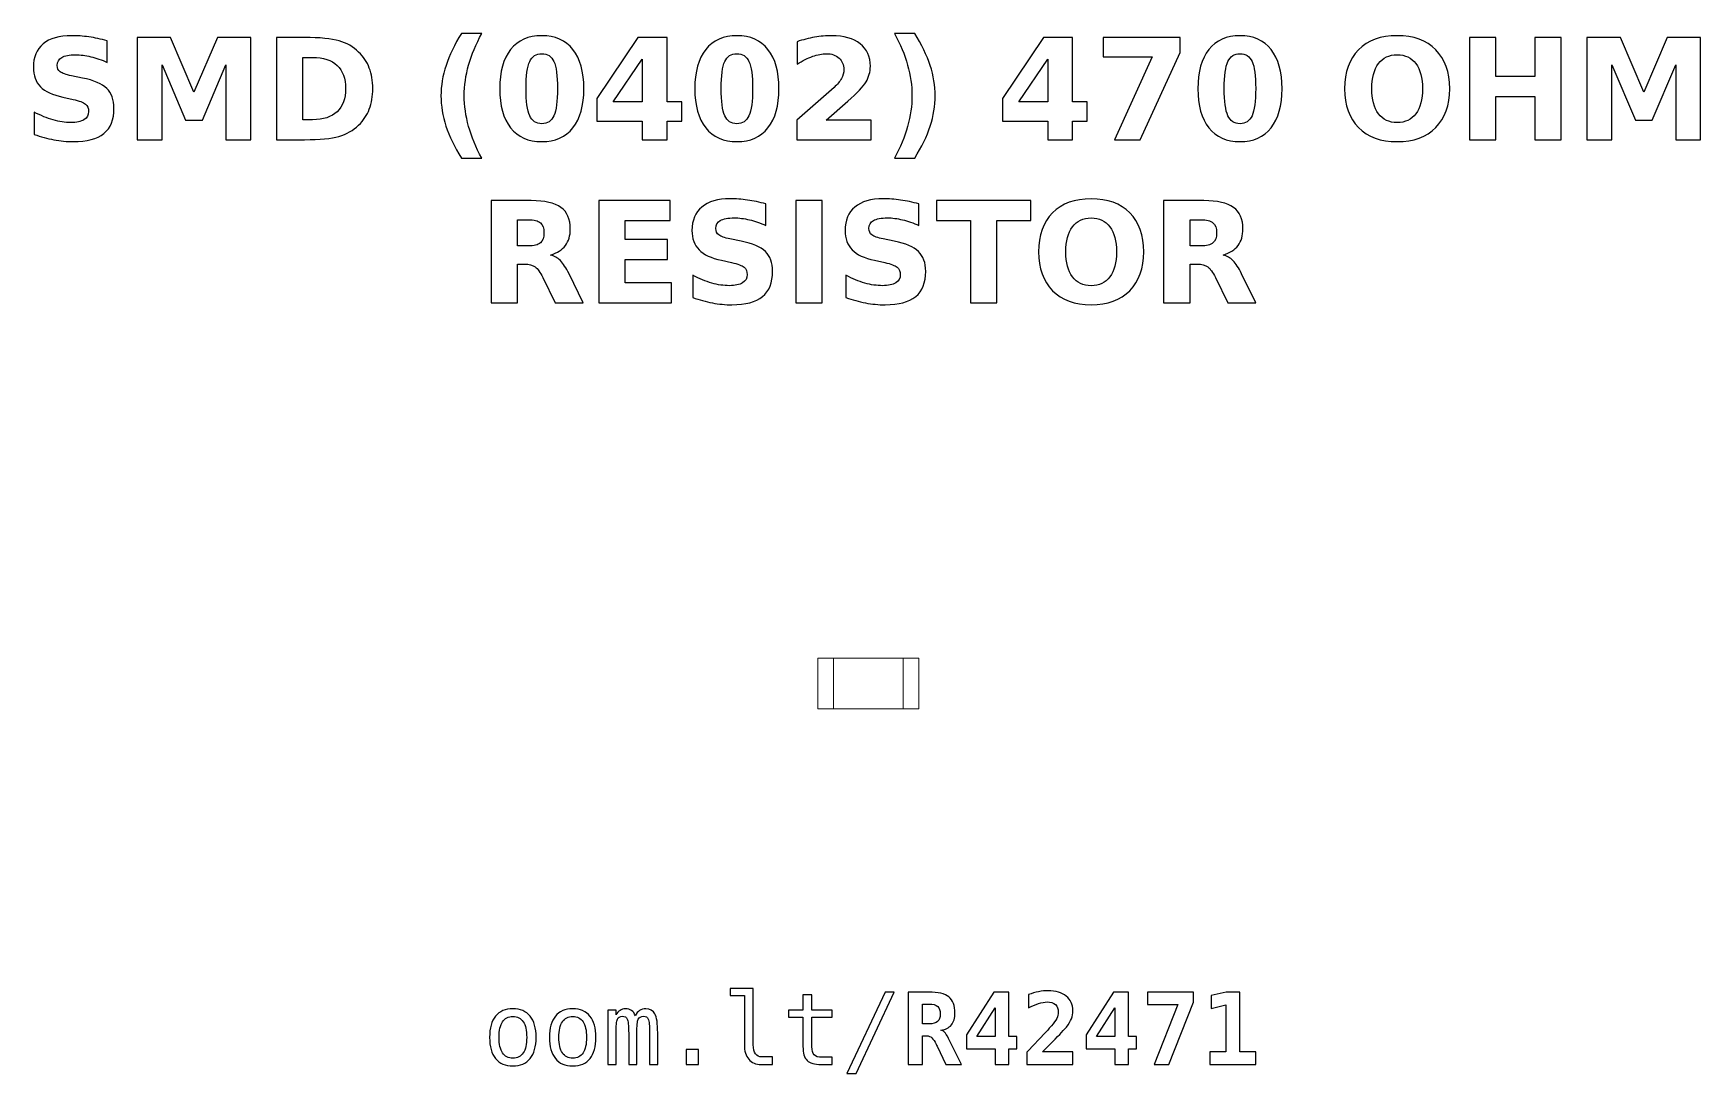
# Model space of a CAD drawing. Header units: centimetres. Extents: x -11.34 to -9.66, y -15.24 to -14.2.
import ezdxf

# ---------------------------------------------------------------- set-up
doc = ezdxf.new("R2010")
doc.units = ezdxf.units.CM
doc.header["$MEASUREMENT"] = 0
doc.layers.add('Layer 1', color=7, linetype='Continuous')

msp = doc.modelspace()

# ---------------------------------------------------------------- linework, layer by layer
at = {"layer": 'Layer 1', "color": 7, "lineweight": 9}
for points in [[(-10.5508, -14.8754), (-10.4492, -14.8754), (-10.4492, -14.8246), (-10.5508, -14.8246), (-10.5508, -14.8754)], [(-10.535, -14.8754), (-10.465, -14.8754), (-10.465, -14.8246), (-10.535, -14.8246), (-10.535, -14.8754)]]:
    msp.add_lwpolyline(points, close=True, dxfattribs=at)
at = {"layer": 'Layer 1', "color": 250}
for points, knots in [([(-10.88918, -14.32106), (-10.88918, -14.32106), (-10.90964, -14.32106), (-10.90964, -14.32106), (-10.90964, -14.32106), (-10.91667, -14.30973), (-10.92187, -14.29893), (-10.92521, -14.2887), (-10.92521, -14.2887), (-10.92857, -14.27849), (-10.93024, -14.26836), (-10.93024, -14.25829), (-10.93024, -14.25829), (-10.93024, -14.24823), (-10.92855, -14.23804), (-10.92519, -14.22774), (-10.92519, -14.22774), (-10.9218, -14.21742), (-10.91663, -14.20665), (-10.90964, -14.19538), (-10.90964, -14.19538), (-10.90964, -14.19538), (-10.88918, -14.19538), (-10.88918, -14.19538), (-10.88918, -14.19538), (-10.89506, -14.20627), (-10.89946, -14.21692), (-10.9024, -14.22732), (-10.9024, -14.22732), (-10.90534, -14.23771), (-10.90682, -14.24799), (-10.90682, -14.25815), (-10.90682, -14.25815), (-10.90682, -14.26831), (-10.90536, -14.27859), (-10.90245, -14.28903), (-10.90245, -14.28903), (-10.89953, -14.29945), (-10.89511, -14.31013), (-10.88918, -14.32106)], [0, 0, 0, 0, 0.1, 0.1, 0.1, 0.1, 0.2, 0.2, 0.2, 0.2, 0.3, 0.3, 0.3, 0.3, 0.4, 0.4, 0.4, 0.4, 0.5, 0.5, 0.5, 0.5, 0.6, 0.6, 0.6, 0.6, 0.7, 0.7, 0.7, 0.7, 0.8, 0.8, 0.8, 0.8, 0.9, 0.9, 0.9, 0.9, 1, 1, 1, 1]), ([(-10.47384, -14.32106), (-10.46796, -14.31013), (-10.46354, -14.29945), (-10.4606, -14.28903), (-10.4606, -14.28903), (-10.45766, -14.27859), (-10.4562, -14.26831), (-10.4562, -14.25815), (-10.4562, -14.25815), (-10.4562, -14.24799), (-10.45766, -14.23771), (-10.4606, -14.22732), (-10.4606, -14.22732), (-10.46354, -14.21692), (-10.46796, -14.20627), (-10.47384, -14.19538), (-10.47384, -14.19538), (-10.47384, -14.19538), (-10.45338, -14.19538), (-10.45338, -14.19538), (-10.45338, -14.19538), (-10.4464, -14.20665), (-10.44122, -14.21742), (-10.43783, -14.22774), (-10.43783, -14.22774), (-10.43447, -14.23804), (-10.43278, -14.24823), (-10.43278, -14.25829), (-10.43278, -14.25829), (-10.43278, -14.26836), (-10.43445, -14.27849), (-10.43781, -14.2887), (-10.43781, -14.2887), (-10.44115, -14.29893), (-10.44635, -14.30973), (-10.45338, -14.32106), (-10.45338, -14.32106), (-10.45338, -14.32106), (-10.47384, -14.32106), (-10.47384, -14.32106)], [0, 0, 0, 0, 0.1, 0.1, 0.1, 0.1, 0.2, 0.2, 0.2, 0.2, 0.3, 0.3, 0.3, 0.3, 0.4, 0.4, 0.4, 0.4, 0.5, 0.5, 0.5, 0.5, 0.6, 0.6, 0.6, 0.6, 0.7, 0.7, 0.7, 0.7, 0.8, 0.8, 0.8, 0.8, 0.9, 0.9, 0.9, 0.9, 1, 1, 1, 1]), ([(-11.26613, -14.20284), (-11.26613, -14.20284), (-11.26613, -14.22459), (-11.26613, -14.22459), (-11.26613, -14.22459), (-11.27178, -14.22207), (-11.2773, -14.22017), (-11.28266, -14.21888), (-11.28266, -14.21888), (-11.28805, -14.21758), (-11.29313, -14.21695), (-11.2979, -14.21695), (-11.2979, -14.21695), (-11.30423, -14.21695), (-11.30893, -14.21782), (-11.31197, -14.21956), (-11.31197, -14.21956), (-11.315, -14.22132), (-11.31651, -14.22403), (-11.31651, -14.2277), (-11.31651, -14.2277), (-11.31651, -14.23045), (-11.3155, -14.23261), (-11.31345, -14.23414), (-11.31345, -14.23414), (-11.3114, -14.23567), (-11.30769, -14.23701), (-11.3023, -14.23811), (-11.3023, -14.23811), (-11.3023, -14.23811), (-11.29101, -14.24037), (-11.29101, -14.24037), (-11.29101, -14.24037), (-11.27956, -14.24268), (-11.27145, -14.24616), (-11.26663, -14.25086), (-11.26663, -14.25086), (-11.2618, -14.25554), (-11.25938, -14.2622), (-11.25938, -14.27083), (-11.25938, -14.27083), (-11.25938, -14.28219), (-11.26274, -14.29063), (-11.26947, -14.29616), (-11.26947, -14.29616), (-11.2762, -14.30168), (-11.28647, -14.30446), (-11.3003, -14.30446), (-11.3003, -14.30446), (-11.30684, -14.30446), (-11.31338, -14.30385), (-11.31994, -14.3026), (-11.31994, -14.3026), (-11.3265, -14.30135), (-11.33309, -14.29952), (-11.33965, -14.2971), (-11.33965, -14.2971), (-11.33965, -14.2971), (-11.33965, -14.27471), (-11.33965, -14.27471), (-11.33965, -14.27471), (-11.33309, -14.27819), (-11.32674, -14.28082), (-11.3206, -14.28259), (-11.3206, -14.28259), (-11.31446, -14.28435), (-11.30856, -14.28524), (-11.30287, -14.28524), (-11.30287, -14.28524), (-11.29708, -14.28524), (-11.29264, -14.28428), (-11.28956, -14.28235), (-11.28956, -14.28235), (-11.28647, -14.28042), (-11.28495, -14.27767), (-11.28495, -14.27407), (-11.28495, -14.27407), (-11.28495, -14.27087), (-11.28598, -14.26838), (-11.28807, -14.26664), (-11.28807, -14.26664), (-11.29017, -14.2649), (-11.29433, -14.26333), (-11.30059, -14.26196), (-11.30059, -14.26196), (-11.30059, -14.26196), (-11.31086, -14.25968), (-11.31086, -14.25968), (-11.31086, -14.25968), (-11.32114, -14.25747), (-11.32867, -14.25397), (-11.33342, -14.24914), (-11.33342, -14.24914), (-11.33817, -14.24432), (-11.34054, -14.23781), (-11.34054, -14.22965), (-11.34054, -14.22965), (-11.34054, -14.21939), (-11.33723, -14.21151), (-11.33062, -14.20601), (-11.33062, -14.20601), (-11.32401, -14.20048), (-11.31451, -14.19773), (-11.30209, -14.19773), (-11.30209, -14.19773), (-11.29645, -14.19773), (-11.29064, -14.19816), (-11.28466, -14.199), (-11.28466, -14.199), (-11.27869, -14.19985), (-11.27251, -14.20112), (-11.26613, -14.20284)], [0, 0, 0, 0, 0.0357143, 0.0357143, 0.0357143, 0.0357143, 0.0714286, 0.0714286, 0.0714286, 0.0714286, 0.1071429, 0.1071429, 0.1071429, 0.1071429, 0.1428571, 0.1428571, 0.1428571, 0.1428571, 0.1785714, 0.1785714, 0.1785714, 0.1785714, 0.2142857, 0.2142857, 0.2142857, 0.2142857, 0.25, 0.25, 0.25, 0.25, 0.2857143, 0.2857143, 0.2857143, 0.2857143, 0.3214286, 0.3214286, 0.3214286, 0.3214286, 0.3571429, 0.3571429, 0.3571429, 0.3571429, 0.3928571, 0.3928571, 0.3928571, 0.3928571, 0.4285714, 0.4285714, 0.4285714, 0.4285714, 0.4642857, 0.4642857, 0.4642857, 0.4642857, 0.5, 0.5, 0.5, 0.5, 0.5357143, 0.5357143, 0.5357143, 0.5357143, 0.5714286, 0.5714286, 0.5714286, 0.5714286, 0.6071429, 0.6071429, 0.6071429, 0.6071429, 0.6428571, 0.6428571, 0.6428571, 0.6428571, 0.6785714, 0.6785714, 0.6785714, 0.6785714, 0.7142857, 0.7142857, 0.7142857, 0.7142857, 0.75, 0.75, 0.75, 0.75, 0.7857143, 0.7857143, 0.7857143, 0.7857143, 0.8214286, 0.8214286, 0.8214286, 0.8214286, 0.8571429, 0.8571429, 0.8571429, 0.8571429, 0.8928571, 0.8928571, 0.8928571, 0.8928571, 0.9285714, 0.9285714, 0.9285714, 0.9285714, 0.9642857, 0.9642857, 0.9642857, 0.9642857, 1, 1, 1, 1]), ([(-11.2361, -14.19959), (-11.2361, -14.19959), (-11.20235, -14.19959), (-11.20235, -14.19959), (-11.20235, -14.19959), (-11.20235, -14.19959), (-11.1789, -14.25465), (-11.1789, -14.25465), (-11.1789, -14.25465), (-11.1789, -14.25465), (-11.15534, -14.19959), (-11.15534, -14.19959), (-11.15534, -14.19959), (-11.15534, -14.19959), (-11.12166, -14.19959), (-11.12166, -14.19959), (-11.12166, -14.19959), (-11.12166, -14.19959), (-11.12166, -14.30246), (-11.12166, -14.30246), (-11.12166, -14.30246), (-11.12166, -14.30246), (-11.14673, -14.30246), (-11.14673, -14.30246), (-11.14673, -14.30246), (-11.14673, -14.30246), (-11.14673, -14.22722), (-11.14673, -14.22722), (-11.14673, -14.22722), (-11.14673, -14.22722), (-11.17044, -14.28268), (-11.17044, -14.28268), (-11.17044, -14.28268), (-11.17044, -14.28268), (-11.18725, -14.28268), (-11.18725, -14.28268), (-11.18725, -14.28268), (-11.18725, -14.28268), (-11.21096, -14.22722), (-11.21096, -14.22722), (-11.21096, -14.22722), (-11.21096, -14.22722), (-11.21096, -14.30246), (-11.21096, -14.30246), (-11.21096, -14.30246), (-11.21096, -14.30246), (-11.2361, -14.30246), (-11.2361, -14.30246), (-11.2361, -14.30246), (-11.2361, -14.30246), (-11.2361, -14.19959), (-11.2361, -14.19959)], [0, 0, 0, 0, 0.0769231, 0.0769231, 0.0769231, 0.0769231, 0.1538462, 0.1538462, 0.1538462, 0.1538462, 0.2307692, 0.2307692, 0.2307692, 0.2307692, 0.3076923, 0.3076923, 0.3076923, 0.3076923, 0.3846154, 0.3846154, 0.3846154, 0.3846154, 0.4615385, 0.4615385, 0.4615385, 0.4615385, 0.5384615, 0.5384615, 0.5384615, 0.5384615, 0.6153846, 0.6153846, 0.6153846, 0.6153846, 0.6923077, 0.6923077, 0.6923077, 0.6923077, 0.7692308, 0.7692308, 0.7692308, 0.7692308, 0.8461538, 0.8461538, 0.8461538, 0.8461538, 0.9230769, 0.9230769, 0.9230769, 0.9230769, 1, 1, 1, 1]), ([(-11.09567, -14.19959), (-11.09567, -14.19959), (-11.06768, -14.19959), (-11.06768, -14.19959), (-11.06768, -14.19959), (-11.05207, -14.19959), (-11.04045, -14.2007), (-11.03281, -14.20293), (-11.03281, -14.20293), (-11.02516, -14.20516), (-11.0186, -14.20893), (-11.01312, -14.21427), (-11.01312, -14.21427), (-11.0083, -14.2189), (-11.00473, -14.22426), (-11.00237, -14.23033), (-11.00237, -14.23033), (-11.00005, -14.23637), (-10.99887, -14.24324), (-10.99887, -14.25093), (-10.99887, -14.25093), (-10.99887, -14.25869), (-11.00005, -14.26561), (-11.00237, -14.2717), (-11.00237, -14.2717), (-11.00473, -14.27779), (-11.0083, -14.28315), (-11.01312, -14.28778), (-11.01312, -14.28778), (-11.01865, -14.29312), (-11.02526, -14.29689), (-11.03297, -14.29912), (-11.03297, -14.29912), (-11.04069, -14.30135), (-11.05226, -14.30246), (-11.06768, -14.30246), (-11.06768, -14.30246), (-11.06768, -14.30246), (-11.09567, -14.30246), (-11.09567, -14.30246), (-11.09567, -14.30246), (-11.09567, -14.30246), (-11.09567, -14.19959), (-11.09567, -14.19959)], [0, 0, 0, 0, 0.0909091, 0.0909091, 0.0909091, 0.0909091, 0.1818182, 0.1818182, 0.1818182, 0.1818182, 0.2727273, 0.2727273, 0.2727273, 0.2727273, 0.3636364, 0.3636364, 0.3636364, 0.3636364, 0.4545455, 0.4545455, 0.4545455, 0.4545455, 0.5454545, 0.5454545, 0.5454545, 0.5454545, 0.6363636, 0.6363636, 0.6363636, 0.6363636, 0.7272727, 0.7272727, 0.7272727, 0.7272727, 0.8181818, 0.8181818, 0.8181818, 0.8181818, 0.9090909, 0.9090909, 0.9090909, 0.9090909, 1, 1, 1, 1]), ([(-10.78645, -14.25112), (-10.78645, -14.26817), (-10.79012, -14.28132), (-10.79748, -14.29058), (-10.79748, -14.29058), (-10.80482, -14.29983), (-10.81526, -14.30446), (-10.82876, -14.30446), (-10.82876, -14.30446), (-10.84231, -14.30446), (-10.85277, -14.29983), (-10.86011, -14.29058), (-10.86011, -14.29058), (-10.86747, -14.28132), (-10.87114, -14.26817), (-10.87114, -14.25112), (-10.87114, -14.25112), (-10.87114, -14.23405), (-10.86747, -14.22087), (-10.86011, -14.21161), (-10.86011, -14.21161), (-10.85277, -14.20237), (-10.84231, -14.19773), (-10.82876, -14.19773), (-10.82876, -14.19773), (-10.81526, -14.19773), (-10.80482, -14.20237), (-10.79748, -14.21161), (-10.79748, -14.21161), (-10.79012, -14.22087), (-10.78645, -14.23405), (-10.78645, -14.25112)], [0, 0, 0, 0, 0.125, 0.125, 0.125, 0.125, 0.25, 0.25, 0.25, 0.25, 0.375, 0.375, 0.375, 0.375, 0.5, 0.5, 0.5, 0.5, 0.625, 0.625, 0.625, 0.625, 0.75, 0.75, 0.75, 0.75, 0.875, 0.875, 0.875, 0.875, 1, 1, 1, 1]), ([(-10.73215, -14.19959), (-10.73215, -14.19959), (-10.70265, -14.19959), (-10.70265, -14.19959), (-10.70265, -14.19959), (-10.70265, -14.19959), (-10.70265, -14.2645), (-10.70265, -14.2645), (-10.70265, -14.2645), (-10.70265, -14.2645), (-10.68798, -14.2645), (-10.68798, -14.2645), (-10.68798, -14.2645), (-10.68798, -14.2645), (-10.68798, -14.28372), (-10.68798, -14.28372), (-10.68798, -14.28372), (-10.68798, -14.28372), (-10.70265, -14.28372), (-10.70265, -14.28372), (-10.70265, -14.28372), (-10.70265, -14.28372), (-10.70265, -14.30246), (-10.70265, -14.30246), (-10.70265, -14.30246), (-10.70265, -14.30246), (-10.72772, -14.30246), (-10.72772, -14.30246), (-10.72772, -14.30246), (-10.72772, -14.30246), (-10.72772, -14.28372), (-10.72772, -14.28372), (-10.72772, -14.28372), (-10.72772, -14.28372), (-10.77335, -14.28372), (-10.77335, -14.28372), (-10.77335, -14.28372), (-10.77335, -14.28372), (-10.77335, -14.26097), (-10.77335, -14.26097), (-10.77335, -14.26097), (-10.77335, -14.26097), (-10.73215, -14.19959), (-10.73215, -14.19959)], [0, 0, 0, 0, 0.0909091, 0.0909091, 0.0909091, 0.0909091, 0.1818182, 0.1818182, 0.1818182, 0.1818182, 0.2727273, 0.2727273, 0.2727273, 0.2727273, 0.3636364, 0.3636364, 0.3636364, 0.3636364, 0.4545455, 0.4545455, 0.4545455, 0.4545455, 0.5454545, 0.5454545, 0.5454545, 0.5454545, 0.6363636, 0.6363636, 0.6363636, 0.6363636, 0.7272727, 0.7272727, 0.7272727, 0.7272727, 0.8181818, 0.8181818, 0.8181818, 0.8181818, 0.9090909, 0.9090909, 0.9090909, 0.9090909, 1, 1, 1, 1]), ([(-10.59007, -14.25112), (-10.59007, -14.26817), (-10.59374, -14.28132), (-10.6011, -14.29058), (-10.6011, -14.29058), (-10.60844, -14.29983), (-10.61888, -14.30446), (-10.63238, -14.30446), (-10.63238, -14.30446), (-10.64593, -14.30446), (-10.65639, -14.29983), (-10.66373, -14.29058), (-10.66373, -14.29058), (-10.67109, -14.28132), (-10.67476, -14.26817), (-10.67476, -14.25112), (-10.67476, -14.25112), (-10.67476, -14.23405), (-10.67109, -14.22087), (-10.66373, -14.21161), (-10.66373, -14.21161), (-10.65639, -14.20237), (-10.64593, -14.19773), (-10.63238, -14.19773), (-10.63238, -14.19773), (-10.61888, -14.19773), (-10.60844, -14.20237), (-10.6011, -14.21161), (-10.6011, -14.21161), (-10.59374, -14.22087), (-10.59007, -14.23405), (-10.59007, -14.25112)], [0, 0, 0, 0, 0.125, 0.125, 0.125, 0.125, 0.25, 0.25, 0.25, 0.25, 0.375, 0.375, 0.375, 0.375, 0.5, 0.5, 0.5, 0.5, 0.625, 0.625, 0.625, 0.625, 0.75, 0.75, 0.75, 0.75, 0.875, 0.875, 0.875, 0.875, 1, 1, 1, 1]), ([(-10.54266, -14.28296), (-10.54266, -14.28296), (-10.49738, -14.28296), (-10.49738, -14.28296), (-10.49738, -14.28296), (-10.49738, -14.28296), (-10.49738, -14.30246), (-10.49738, -14.30246), (-10.49738, -14.30246), (-10.49738, -14.30246), (-10.57215, -14.30246), (-10.57215, -14.30246), (-10.57215, -14.30246), (-10.57215, -14.30246), (-10.57215, -14.28296), (-10.57215, -14.28296), (-10.57215, -14.28296), (-10.57215, -14.28296), (-10.53459, -14.24983), (-10.53459, -14.24983), (-10.53459, -14.24983), (-10.53123, -14.24679), (-10.52876, -14.24383), (-10.52716, -14.24094), (-10.52716, -14.24094), (-10.52554, -14.23804), (-10.52474, -14.23503), (-10.52474, -14.2319), (-10.52474, -14.2319), (-10.52474, -14.22708), (-10.52636, -14.2232), (-10.5296, -14.22026), (-10.5296, -14.22026), (-10.53283, -14.21732), (-10.53713, -14.21587), (-10.54252, -14.21587), (-10.54252, -14.21587), (-10.54665, -14.21587), (-10.55117, -14.21676), (-10.55609, -14.21852), (-10.55609, -14.21852), (-10.561, -14.22029), (-10.56627, -14.22292), (-10.57187, -14.2264), (-10.57187, -14.2264), (-10.57187, -14.2264), (-10.57187, -14.2038), (-10.57187, -14.2038), (-10.57187, -14.2038), (-10.56589, -14.20183), (-10.55999, -14.20032), (-10.55416, -14.19929), (-10.55416, -14.19929), (-10.54832, -14.19825), (-10.54261, -14.19773), (-10.53699, -14.19773), (-10.53699, -14.19773), (-10.52469, -14.19773), (-10.51512, -14.20044), (-10.5083, -14.20587), (-10.5083, -14.20587), (-10.50148, -14.21128), (-10.49807, -14.21883), (-10.49807, -14.22854), (-10.49807, -14.22854), (-10.49807, -14.23414), (-10.49952, -14.23936), (-10.50242, -14.24421), (-10.50242, -14.24421), (-10.50531, -14.24905), (-10.5114, -14.25554), (-10.52067, -14.26368), (-10.52067, -14.26368), (-10.52067, -14.26368), (-10.54266, -14.28296), (-10.54266, -14.28296)], [0, 0, 0, 0, 0.0526316, 0.0526316, 0.0526316, 0.0526316, 0.1052632, 0.1052632, 0.1052632, 0.1052632, 0.1578947, 0.1578947, 0.1578947, 0.1578947, 0.2105263, 0.2105263, 0.2105263, 0.2105263, 0.2631579, 0.2631579, 0.2631579, 0.2631579, 0.3157895, 0.3157895, 0.3157895, 0.3157895, 0.3684211, 0.3684211, 0.3684211, 0.3684211, 0.4210526, 0.4210526, 0.4210526, 0.4210526, 0.4736842, 0.4736842, 0.4736842, 0.4736842, 0.5263158, 0.5263158, 0.5263158, 0.5263158, 0.5789474, 0.5789474, 0.5789474, 0.5789474, 0.6315789, 0.6315789, 0.6315789, 0.6315789, 0.6842105, 0.6842105, 0.6842105, 0.6842105, 0.7368421, 0.7368421, 0.7368421, 0.7368421, 0.7894737, 0.7894737, 0.7894737, 0.7894737, 0.8421053, 0.8421053, 0.8421053, 0.8421053, 0.8947368, 0.8947368, 0.8947368, 0.8947368, 0.9473684, 0.9473684, 0.9473684, 0.9473684, 1, 1, 1, 1]), ([(-10.32396, -14.19959), (-10.32396, -14.19959), (-10.29446, -14.19959), (-10.29446, -14.19959), (-10.29446, -14.19959), (-10.29446, -14.19959), (-10.29446, -14.2645), (-10.29446, -14.2645), (-10.29446, -14.2645), (-10.29446, -14.2645), (-10.27979, -14.2645), (-10.27979, -14.2645), (-10.27979, -14.2645), (-10.27979, -14.2645), (-10.27979, -14.28372), (-10.27979, -14.28372), (-10.27979, -14.28372), (-10.27979, -14.28372), (-10.29446, -14.28372), (-10.29446, -14.28372), (-10.29446, -14.28372), (-10.29446, -14.28372), (-10.29446, -14.30246), (-10.29446, -14.30246), (-10.29446, -14.30246), (-10.29446, -14.30246), (-10.31953, -14.30246), (-10.31953, -14.30246), (-10.31953, -14.30246), (-10.31953, -14.30246), (-10.31953, -14.28372), (-10.31953, -14.28372), (-10.31953, -14.28372), (-10.31953, -14.28372), (-10.36516, -14.28372), (-10.36516, -14.28372), (-10.36516, -14.28372), (-10.36516, -14.28372), (-10.36516, -14.26097), (-10.36516, -14.26097), (-10.36516, -14.26097), (-10.36516, -14.26097), (-10.32396, -14.19959), (-10.32396, -14.19959)], [0, 0, 0, 0, 0.0909091, 0.0909091, 0.0909091, 0.0909091, 0.1818182, 0.1818182, 0.1818182, 0.1818182, 0.2727273, 0.2727273, 0.2727273, 0.2727273, 0.3636364, 0.3636364, 0.3636364, 0.3636364, 0.4545455, 0.4545455, 0.4545455, 0.4545455, 0.5454545, 0.5454545, 0.5454545, 0.5454545, 0.6363636, 0.6363636, 0.6363636, 0.6363636, 0.7272727, 0.7272727, 0.7272727, 0.7272727, 0.8181818, 0.8181818, 0.8181818, 0.8181818, 0.9090909, 0.9090909, 0.9090909, 0.9090909, 1, 1, 1, 1]), ([(-10.26389, -14.19959), (-10.26389, -14.19959), (-10.18637, -14.19959), (-10.18637, -14.19959), (-10.18637, -14.19959), (-10.18637, -14.19959), (-10.18637, -14.21455), (-10.18637, -14.21455), (-10.18637, -14.21455), (-10.18637, -14.21455), (-10.22647, -14.30246), (-10.22647, -14.30246), (-10.22647, -14.30246), (-10.22647, -14.30246), (-10.25232, -14.30246), (-10.25232, -14.30246), (-10.25232, -14.30246), (-10.25232, -14.30246), (-10.21434, -14.21909), (-10.21434, -14.21909), (-10.21434, -14.21909), (-10.21434, -14.21909), (-10.26389, -14.21909), (-10.26389, -14.21909), (-10.26389, -14.21909), (-10.26389, -14.21909), (-10.26389, -14.19959), (-10.26389, -14.19959)], [0, 0, 0, 0, 0.1428571, 0.1428571, 0.1428571, 0.1428571, 0.2857143, 0.2857143, 0.2857143, 0.2857143, 0.4285714, 0.4285714, 0.4285714, 0.4285714, 0.5714286, 0.5714286, 0.5714286, 0.5714286, 0.7142857, 0.7142857, 0.7142857, 0.7142857, 0.8571429, 0.8571429, 0.8571429, 0.8571429, 1, 1, 1, 1]), ([(-10.08369, -14.25112), (-10.08369, -14.26817), (-10.08736, -14.28132), (-10.09472, -14.29058), (-10.09472, -14.29058), (-10.10206, -14.29983), (-10.1125, -14.30446), (-10.126, -14.30446), (-10.126, -14.30446), (-10.13955, -14.30446), (-10.15001, -14.29983), (-10.15735, -14.29058), (-10.15735, -14.29058), (-10.16471, -14.28132), (-10.16838, -14.26817), (-10.16838, -14.25112), (-10.16838, -14.25112), (-10.16838, -14.23405), (-10.16471, -14.22087), (-10.15735, -14.21161), (-10.15735, -14.21161), (-10.15001, -14.20237), (-10.13955, -14.19773), (-10.126, -14.19773), (-10.126, -14.19773), (-10.1125, -14.19773), (-10.10206, -14.20237), (-10.09472, -14.21161), (-10.09472, -14.21161), (-10.08736, -14.22087), (-10.08369, -14.23405), (-10.08369, -14.25112)], [0, 0, 0, 0, 0.125, 0.125, 0.125, 0.125, 0.25, 0.25, 0.25, 0.25, 0.375, 0.375, 0.375, 0.375, 0.5, 0.5, 0.5, 0.5, 0.625, 0.625, 0.625, 0.625, 0.75, 0.75, 0.75, 0.75, 0.875, 0.875, 0.875, 0.875, 1, 1, 1, 1]), ([(-9.96786, -14.19773), (-9.95133, -14.19773), (-9.93837, -14.20246), (-9.92901, -14.21194), (-9.92901, -14.21194), (-9.91963, -14.22139), (-9.91495, -14.23444), (-9.91495, -14.25112), (-9.91495, -14.25112), (-9.91495, -14.26775), (-9.91963, -14.2808), (-9.92901, -14.29025), (-9.92901, -14.29025), (-9.93837, -14.29973), (-9.95133, -14.30446), (-9.96786, -14.30446), (-9.96786, -14.30446), (-9.98435, -14.30446), (-9.99728, -14.29973), (-10.00669, -14.29025), (-10.00669, -14.29025), (-10.01607, -14.2808), (-10.02078, -14.26775), (-10.02078, -14.25112), (-10.02078, -14.25112), (-10.02078, -14.23444), (-10.01607, -14.22139), (-10.00669, -14.21194), (-10.00669, -14.21194), (-9.99728, -14.20246), (-9.98435, -14.19773), (-9.96786, -14.19773)], [0, 0, 0, 0, 0.125, 0.125, 0.125, 0.125, 0.25, 0.25, 0.25, 0.25, 0.375, 0.375, 0.375, 0.375, 0.5, 0.5, 0.5, 0.5, 0.625, 0.625, 0.625, 0.625, 0.75, 0.75, 0.75, 0.75, 0.875, 0.875, 0.875, 0.875, 1, 1, 1, 1]), ([(-9.89488, -14.19959), (-9.89488, -14.19959), (-9.86835, -14.19959), (-9.86835, -14.19959), (-9.86835, -14.19959), (-9.86835, -14.19959), (-9.86835, -14.2388), (-9.86835, -14.2388), (-9.86835, -14.2388), (-9.86835, -14.2388), (-9.82922, -14.2388), (-9.82922, -14.2388), (-9.82922, -14.2388), (-9.82922, -14.2388), (-9.82922, -14.19959), (-9.82922, -14.19959), (-9.82922, -14.19959), (-9.82922, -14.19959), (-9.80269, -14.19959), (-9.80269, -14.19959), (-9.80269, -14.19959), (-9.80269, -14.19959), (-9.80269, -14.30246), (-9.80269, -14.30246), (-9.80269, -14.30246), (-9.80269, -14.30246), (-9.82922, -14.30246), (-9.82922, -14.30246), (-9.82922, -14.30246), (-9.82922, -14.30246), (-9.82922, -14.25886), (-9.82922, -14.25886), (-9.82922, -14.25886), (-9.82922, -14.25886), (-9.86835, -14.25886), (-9.86835, -14.25886), (-9.86835, -14.25886), (-9.86835, -14.25886), (-9.86835, -14.30246), (-9.86835, -14.30246), (-9.86835, -14.30246), (-9.86835, -14.30246), (-9.89488, -14.30246), (-9.89488, -14.30246), (-9.89488, -14.30246), (-9.89488, -14.30246), (-9.89488, -14.19959), (-9.89488, -14.19959)], [0, 0, 0, 0, 0.0833333, 0.0833333, 0.0833333, 0.0833333, 0.1666667, 0.1666667, 0.1666667, 0.1666667, 0.25, 0.25, 0.25, 0.25, 0.3333333, 0.3333333, 0.3333333, 0.3333333, 0.4166667, 0.4166667, 0.4166667, 0.4166667, 0.5, 0.5, 0.5, 0.5, 0.5833333, 0.5833333, 0.5833333, 0.5833333, 0.6666667, 0.6666667, 0.6666667, 0.6666667, 0.75, 0.75, 0.75, 0.75, 0.8333333, 0.8333333, 0.8333333, 0.8333333, 0.9166667, 0.9166667, 0.9166667, 0.9166667, 1, 1, 1, 1]), ([(-9.77679, -14.19959), (-9.77679, -14.19959), (-9.74304, -14.19959), (-9.74304, -14.19959), (-9.74304, -14.19959), (-9.74304, -14.19959), (-9.71959, -14.25465), (-9.71959, -14.25465), (-9.71959, -14.25465), (-9.71959, -14.25465), (-9.69603, -14.19959), (-9.69603, -14.19959), (-9.69603, -14.19959), (-9.69603, -14.19959), (-9.66235, -14.19959), (-9.66235, -14.19959), (-9.66235, -14.19959), (-9.66235, -14.19959), (-9.66235, -14.30246), (-9.66235, -14.30246), (-9.66235, -14.30246), (-9.66235, -14.30246), (-9.68742, -14.30246), (-9.68742, -14.30246), (-9.68742, -14.30246), (-9.68742, -14.30246), (-9.68742, -14.22722), (-9.68742, -14.22722), (-9.68742, -14.22722), (-9.68742, -14.22722), (-9.71113, -14.28268), (-9.71113, -14.28268), (-9.71113, -14.28268), (-9.71113, -14.28268), (-9.72794, -14.28268), (-9.72794, -14.28268), (-9.72794, -14.28268), (-9.72794, -14.28268), (-9.75165, -14.22722), (-9.75165, -14.22722), (-9.75165, -14.22722), (-9.75165, -14.22722), (-9.75165, -14.30246), (-9.75165, -14.30246), (-9.75165, -14.30246), (-9.75165, -14.30246), (-9.77679, -14.30246), (-9.77679, -14.30246), (-9.77679, -14.30246), (-9.77679, -14.30246), (-9.77679, -14.19959), (-9.77679, -14.19959)], [0, 0, 0, 0, 0.0769231, 0.0769231, 0.0769231, 0.0769231, 0.1538462, 0.1538462, 0.1538462, 0.1538462, 0.2307692, 0.2307692, 0.2307692, 0.2307692, 0.3076923, 0.3076923, 0.3076923, 0.3076923, 0.3846154, 0.3846154, 0.3846154, 0.3846154, 0.4615385, 0.4615385, 0.4615385, 0.4615385, 0.5384615, 0.5384615, 0.5384615, 0.5384615, 0.6153846, 0.6153846, 0.6153846, 0.6153846, 0.6923077, 0.6923077, 0.6923077, 0.6923077, 0.7692308, 0.7692308, 0.7692308, 0.7692308, 0.8461538, 0.8461538, 0.8461538, 0.8461538, 0.9230769, 0.9230769, 0.9230769, 0.9230769, 1, 1, 1, 1]), ([(-11.06914, -14.21965), (-11.06914, -14.21965), (-11.06914, -14.2824), (-11.06914, -14.2824), (-11.06914, -14.2824), (-11.06914, -14.2824), (-11.05964, -14.2824), (-11.05964, -14.2824), (-11.05964, -14.2824), (-11.0488, -14.2824), (-11.04052, -14.27972), (-11.03481, -14.27433), (-11.03481, -14.27433), (-11.02909, -14.26897), (-11.02622, -14.26116), (-11.02622, -14.25093), (-11.02622, -14.25093), (-11.02622, -14.24072), (-11.02907, -14.23296), (-11.03476, -14.22765), (-11.03476, -14.22765), (-11.04045, -14.22231), (-11.04875, -14.21965), (-11.05964, -14.21965), (-11.05964, -14.21965), (-11.05964, -14.21965), (-11.06914, -14.21965), (-11.06914, -14.21965)], [0, 0, 0, 0, 0.1428571, 0.1428571, 0.1428571, 0.1428571, 0.2857143, 0.2857143, 0.2857143, 0.2857143, 0.4285714, 0.4285714, 0.4285714, 0.4285714, 0.5714286, 0.5714286, 0.5714286, 0.5714286, 0.7142857, 0.7142857, 0.7142857, 0.7142857, 0.8571429, 0.8571429, 0.8571429, 0.8571429, 1, 1, 1, 1]), ([(-10.81298, -14.25093), (-10.81298, -14.23807), (-10.81418, -14.22901), (-10.8166, -14.22374), (-10.8166, -14.22374), (-10.819, -14.2185), (-10.82307, -14.21587), (-10.82876, -14.21587), (-10.82876, -14.21587), (-10.83445, -14.21587), (-10.83852, -14.2185), (-10.84097, -14.22374), (-10.84097, -14.22374), (-10.84339, -14.22901), (-10.84461, -14.23807), (-10.84461, -14.25093), (-10.84461, -14.25093), (-10.84461, -14.26391), (-10.84339, -14.27309), (-10.84097, -14.2784), (-10.84097, -14.2784), (-10.83852, -14.28374), (-10.83445, -14.2864), (-10.82876, -14.2864), (-10.82876, -14.2864), (-10.82312, -14.2864), (-10.81907, -14.28374), (-10.81662, -14.2784), (-10.81662, -14.2784), (-10.8142, -14.27309), (-10.81298, -14.26391), (-10.81298, -14.25093)], [0, 0, 0, 0, 0.125, 0.125, 0.125, 0.125, 0.25, 0.25, 0.25, 0.25, 0.375, 0.375, 0.375, 0.375, 0.5, 0.5, 0.5, 0.5, 0.625, 0.625, 0.625, 0.625, 0.75, 0.75, 0.75, 0.75, 0.875, 0.875, 0.875, 0.875, 1, 1, 1, 1]), ([(-10.72772, -14.22144), (-10.72772, -14.22144), (-10.75682, -14.2645), (-10.75682, -14.2645), (-10.75682, -14.2645), (-10.75682, -14.2645), (-10.72772, -14.2645), (-10.72772, -14.2645), (-10.72772, -14.2645), (-10.72772, -14.2645), (-10.72772, -14.22144), (-10.72772, -14.22144)], [0, 0, 0, 0, 0.3333333, 0.3333333, 0.3333333, 0.3333333, 0.6666667, 0.6666667, 0.6666667, 0.6666667, 1, 1, 1, 1]), ([(-10.6166, -14.25093), (-10.6166, -14.23807), (-10.6178, -14.22901), (-10.62022, -14.22374), (-10.62022, -14.22374), (-10.62262, -14.2185), (-10.62669, -14.21587), (-10.63238, -14.21587), (-10.63238, -14.21587), (-10.63807, -14.21587), (-10.64214, -14.2185), (-10.64459, -14.22374), (-10.64459, -14.22374), (-10.64701, -14.22901), (-10.64823, -14.23807), (-10.64823, -14.25093), (-10.64823, -14.25093), (-10.64823, -14.26391), (-10.64701, -14.27309), (-10.64459, -14.2784), (-10.64459, -14.2784), (-10.64214, -14.28374), (-10.63807, -14.2864), (-10.63238, -14.2864), (-10.63238, -14.2864), (-10.62674, -14.2864), (-10.62269, -14.28374), (-10.62024, -14.2784), (-10.62024, -14.2784), (-10.61782, -14.27309), (-10.6166, -14.26391), (-10.6166, -14.25093)], [0, 0, 0, 0, 0.125, 0.125, 0.125, 0.125, 0.25, 0.25, 0.25, 0.25, 0.375, 0.375, 0.375, 0.375, 0.5, 0.5, 0.5, 0.5, 0.625, 0.625, 0.625, 0.625, 0.75, 0.75, 0.75, 0.75, 0.875, 0.875, 0.875, 0.875, 1, 1, 1, 1]), ([(-10.31953, -14.22144), (-10.31953, -14.22144), (-10.34863, -14.2645), (-10.34863, -14.2645), (-10.34863, -14.2645), (-10.34863, -14.2645), (-10.31953, -14.2645), (-10.31953, -14.2645), (-10.31953, -14.2645), (-10.31953, -14.2645), (-10.31953, -14.22144), (-10.31953, -14.22144)], [0, 0, 0, 0, 0.3333333, 0.3333333, 0.3333333, 0.3333333, 0.6666667, 0.6666667, 0.6666667, 0.6666667, 1, 1, 1, 1]), ([(-10.11022, -14.25093), (-10.11022, -14.23807), (-10.11142, -14.22901), (-10.11384, -14.22374), (-10.11384, -14.22374), (-10.11624, -14.2185), (-10.12031, -14.21587), (-10.126, -14.21587), (-10.126, -14.21587), (-10.13169, -14.21587), (-10.13576, -14.2185), (-10.13821, -14.22374), (-10.13821, -14.22374), (-10.14063, -14.22901), (-10.14185, -14.23807), (-10.14185, -14.25093), (-10.14185, -14.25093), (-10.14185, -14.26391), (-10.14063, -14.27309), (-10.13821, -14.2784), (-10.13821, -14.2784), (-10.13576, -14.28374), (-10.13169, -14.2864), (-10.126, -14.2864), (-10.126, -14.2864), (-10.12036, -14.2864), (-10.11631, -14.28374), (-10.11386, -14.2784), (-10.11386, -14.2784), (-10.11144, -14.27309), (-10.11022, -14.26391), (-10.11022, -14.25093)], [0, 0, 0, 0, 0.125, 0.125, 0.125, 0.125, 0.25, 0.25, 0.25, 0.25, 0.375, 0.375, 0.375, 0.375, 0.5, 0.5, 0.5, 0.5, 0.625, 0.625, 0.625, 0.625, 0.75, 0.75, 0.75, 0.75, 0.875, 0.875, 0.875, 0.875, 1, 1, 1, 1]), ([(-9.96786, -14.21695), (-9.97595, -14.21695), (-9.98221, -14.21993), (-9.98668, -14.22591), (-9.98668, -14.22591), (-9.99112, -14.23188), (-9.99336, -14.24028), (-9.99336, -14.25112), (-9.99336, -14.25112), (-9.99336, -14.26194), (-9.99112, -14.27031), (-9.98668, -14.27628), (-9.98668, -14.27628), (-9.98221, -14.28226), (-9.97595, -14.28524), (-9.96786, -14.28524), (-9.96786, -14.28524), (-9.95972, -14.28524), (-9.95345, -14.28226), (-9.94898, -14.27628), (-9.94898, -14.27628), (-9.94453, -14.27031), (-9.9423, -14.26194), (-9.9423, -14.25112), (-9.9423, -14.25112), (-9.9423, -14.24028), (-9.94453, -14.23188), (-9.94898, -14.22591), (-9.94898, -14.22591), (-9.95345, -14.21993), (-9.95972, -14.21695), (-9.96786, -14.21695)], [0, 0, 0, 0, 0.125, 0.125, 0.125, 0.125, 0.25, 0.25, 0.25, 0.25, 0.375, 0.375, 0.375, 0.375, 0.5, 0.5, 0.5, 0.5, 0.625, 0.625, 0.625, 0.625, 0.75, 0.75, 0.75, 0.75, 0.875, 0.875, 0.875, 0.875, 1, 1, 1, 1]), ([(-10.85334, -14.42779), (-10.85334, -14.42779), (-10.85334, -14.46671), (-10.85334, -14.46671), (-10.85334, -14.46671), (-10.85334, -14.46671), (-10.87987, -14.46671), (-10.87987, -14.46671), (-10.87987, -14.46671), (-10.87987, -14.46671), (-10.87987, -14.36384), (-10.87987, -14.36384), (-10.87987, -14.36384), (-10.87987, -14.36384), (-10.83935, -14.36384), (-10.83935, -14.36384), (-10.83935, -14.36384), (-10.8258, -14.36384), (-10.81585, -14.36612), (-10.80955, -14.37066), (-10.80955, -14.37066), (-10.80323, -14.3752), (-10.80007, -14.3824), (-10.80007, -14.39223), (-10.80007, -14.39223), (-10.80007, -14.39902), (-10.80172, -14.40462), (-10.80499, -14.40897), (-10.80499, -14.40897), (-10.80828, -14.41335), (-10.81324, -14.41657), (-10.81985, -14.41862), (-10.81985, -14.41862), (-10.81623, -14.41946), (-10.81296, -14.42132), (-10.81009, -14.42424), (-10.81009, -14.42424), (-10.80722, -14.42715), (-10.80433, -14.43157), (-10.80139, -14.4375), (-10.80139, -14.4375), (-10.80139, -14.4375), (-10.78697, -14.46671), (-10.78697, -14.46671), (-10.78697, -14.46671), (-10.78697, -14.46671), (-10.81524, -14.46671), (-10.81524, -14.46671), (-10.81524, -14.46671), (-10.81524, -14.46671), (-10.82778, -14.44115), (-10.82778, -14.44115), (-10.82778, -14.44115), (-10.83029, -14.43602), (-10.83286, -14.43249), (-10.83547, -14.43061), (-10.83547, -14.43061), (-10.83806, -14.42873), (-10.84151, -14.42779), (-10.84584, -14.42779), (-10.84584, -14.42779), (-10.84584, -14.42779), (-10.85334, -14.42779), (-10.85334, -14.42779)], [0, 0, 0, 0, 0.0625, 0.0625, 0.0625, 0.0625, 0.125, 0.125, 0.125, 0.125, 0.1875, 0.1875, 0.1875, 0.1875, 0.25, 0.25, 0.25, 0.25, 0.3125, 0.3125, 0.3125, 0.3125, 0.375, 0.375, 0.375, 0.375, 0.4375, 0.4375, 0.4375, 0.4375, 0.5, 0.5, 0.5, 0.5, 0.5625, 0.5625, 0.5625, 0.5625, 0.625, 0.625, 0.625, 0.625, 0.6875, 0.6875, 0.6875, 0.6875, 0.75, 0.75, 0.75, 0.75, 0.8125, 0.8125, 0.8125, 0.8125, 0.875, 0.875, 0.875, 0.875, 0.9375, 0.9375, 0.9375, 0.9375, 1, 1, 1, 1]), ([(-10.77122, -14.36384), (-10.77122, -14.36384), (-10.69963, -14.36384), (-10.69963, -14.36384), (-10.69963, -14.36384), (-10.69963, -14.36384), (-10.69963, -14.3839), (-10.69963, -14.3839), (-10.69963, -14.3839), (-10.69963, -14.3839), (-10.74469, -14.3839), (-10.74469, -14.3839), (-10.74469, -14.3839), (-10.74469, -14.3839), (-10.74469, -14.40305), (-10.74469, -14.40305), (-10.74469, -14.40305), (-10.74469, -14.40305), (-10.70234, -14.40305), (-10.70234, -14.40305), (-10.70234, -14.40305), (-10.70234, -14.40305), (-10.70234, -14.42311), (-10.70234, -14.42311), (-10.70234, -14.42311), (-10.70234, -14.42311), (-10.74469, -14.42311), (-10.74469, -14.42311), (-10.74469, -14.42311), (-10.74469, -14.42311), (-10.74469, -14.44665), (-10.74469, -14.44665), (-10.74469, -14.44665), (-10.74469, -14.44665), (-10.69813, -14.44665), (-10.69813, -14.44665), (-10.69813, -14.44665), (-10.69813, -14.44665), (-10.69813, -14.46671), (-10.69813, -14.46671), (-10.69813, -14.46671), (-10.69813, -14.46671), (-10.77122, -14.46671), (-10.77122, -14.46671), (-10.77122, -14.46671), (-10.77122, -14.46671), (-10.77122, -14.36384), (-10.77122, -14.36384)], [0, 0, 0, 0, 0.0833333, 0.0833333, 0.0833333, 0.0833333, 0.1666667, 0.1666667, 0.1666667, 0.1666667, 0.25, 0.25, 0.25, 0.25, 0.3333333, 0.3333333, 0.3333333, 0.3333333, 0.4166667, 0.4166667, 0.4166667, 0.4166667, 0.5, 0.5, 0.5, 0.5, 0.5833333, 0.5833333, 0.5833333, 0.5833333, 0.6666667, 0.6666667, 0.6666667, 0.6666667, 0.75, 0.75, 0.75, 0.75, 0.8333333, 0.8333333, 0.8333333, 0.8333333, 0.9166667, 0.9166667, 0.9166667, 0.9166667, 1, 1, 1, 1]), ([(-10.60323, -14.36709), (-10.60323, -14.36709), (-10.60323, -14.38884), (-10.60323, -14.38884), (-10.60323, -14.38884), (-10.60888, -14.38632), (-10.6144, -14.38442), (-10.61976, -14.38313), (-10.61976, -14.38313), (-10.62515, -14.38183), (-10.63023, -14.3812), (-10.635, -14.3812), (-10.635, -14.3812), (-10.64133, -14.3812), (-10.64603, -14.38207), (-10.64907, -14.38381), (-10.64907, -14.38381), (-10.6521, -14.38557), (-10.65361, -14.38828), (-10.65361, -14.39195), (-10.65361, -14.39195), (-10.65361, -14.3947), (-10.6526, -14.39686), (-10.65055, -14.39839), (-10.65055, -14.39839), (-10.6485, -14.39992), (-10.64479, -14.40126), (-10.6394, -14.40236), (-10.6394, -14.40236), (-10.6394, -14.40236), (-10.62811, -14.40462), (-10.62811, -14.40462), (-10.62811, -14.40462), (-10.61666, -14.40693), (-10.60855, -14.41041), (-10.60373, -14.41511), (-10.60373, -14.41511), (-10.5989, -14.41979), (-10.59648, -14.42645), (-10.59648, -14.43508), (-10.59648, -14.43508), (-10.59648, -14.44644), (-10.59984, -14.45488), (-10.60657, -14.46041), (-10.60657, -14.46041), (-10.6133, -14.46593), (-10.62357, -14.46871), (-10.6374, -14.46871), (-10.6374, -14.46871), (-10.64394, -14.46871), (-10.65048, -14.4681), (-10.65704, -14.46685), (-10.65704, -14.46685), (-10.6636, -14.4656), (-10.67019, -14.46377), (-10.67675, -14.46135), (-10.67675, -14.46135), (-10.67675, -14.46135), (-10.67675, -14.43896), (-10.67675, -14.43896), (-10.67675, -14.43896), (-10.67019, -14.44244), (-10.66384, -14.44507), (-10.6577, -14.44684), (-10.6577, -14.44684), (-10.65156, -14.4486), (-10.64566, -14.44949), (-10.63997, -14.44949), (-10.63997, -14.44949), (-10.63418, -14.44949), (-10.62974, -14.44853), (-10.62666, -14.4466), (-10.62666, -14.4466), (-10.62357, -14.44467), (-10.62205, -14.44192), (-10.62205, -14.43832), (-10.62205, -14.43832), (-10.62205, -14.43512), (-10.62308, -14.43263), (-10.62517, -14.43089), (-10.62517, -14.43089), (-10.62727, -14.42915), (-10.63143, -14.42758), (-10.63769, -14.42621), (-10.63769, -14.42621), (-10.63769, -14.42621), (-10.64796, -14.42393), (-10.64796, -14.42393), (-10.64796, -14.42393), (-10.65824, -14.42172), (-10.66577, -14.41822), (-10.67052, -14.41339), (-10.67052, -14.41339), (-10.67527, -14.40857), (-10.67764, -14.40206), (-10.67764, -14.3939), (-10.67764, -14.3939), (-10.67764, -14.38364), (-10.67433, -14.37576), (-10.66772, -14.37026), (-10.66772, -14.37026), (-10.66111, -14.36473), (-10.65161, -14.36198), (-10.63919, -14.36198), (-10.63919, -14.36198), (-10.63355, -14.36198), (-10.62774, -14.36241), (-10.62176, -14.36325), (-10.62176, -14.36325), (-10.61579, -14.3641), (-10.60961, -14.36537), (-10.60323, -14.36709)], [0, 0, 0, 0, 0.0357143, 0.0357143, 0.0357143, 0.0357143, 0.0714286, 0.0714286, 0.0714286, 0.0714286, 0.1071429, 0.1071429, 0.1071429, 0.1071429, 0.1428571, 0.1428571, 0.1428571, 0.1428571, 0.1785714, 0.1785714, 0.1785714, 0.1785714, 0.2142857, 0.2142857, 0.2142857, 0.2142857, 0.25, 0.25, 0.25, 0.25, 0.2857143, 0.2857143, 0.2857143, 0.2857143, 0.3214286, 0.3214286, 0.3214286, 0.3214286, 0.3571429, 0.3571429, 0.3571429, 0.3571429, 0.3928571, 0.3928571, 0.3928571, 0.3928571, 0.4285714, 0.4285714, 0.4285714, 0.4285714, 0.4642857, 0.4642857, 0.4642857, 0.4642857, 0.5, 0.5, 0.5, 0.5, 0.5357143, 0.5357143, 0.5357143, 0.5357143, 0.5714286, 0.5714286, 0.5714286, 0.5714286, 0.6071429, 0.6071429, 0.6071429, 0.6071429, 0.6428571, 0.6428571, 0.6428571, 0.6428571, 0.6785714, 0.6785714, 0.6785714, 0.6785714, 0.7142857, 0.7142857, 0.7142857, 0.7142857, 0.75, 0.75, 0.75, 0.75, 0.7857143, 0.7857143, 0.7857143, 0.7857143, 0.8214286, 0.8214286, 0.8214286, 0.8214286, 0.8571429, 0.8571429, 0.8571429, 0.8571429, 0.8928571, 0.8928571, 0.8928571, 0.8928571, 0.9285714, 0.9285714, 0.9285714, 0.9285714, 0.9642857, 0.9642857, 0.9642857, 0.9642857, 1, 1, 1, 1]), ([(-10.5732, -14.36384), (-10.5732, -14.36384), (-10.54667, -14.36384), (-10.54667, -14.36384), (-10.54667, -14.36384), (-10.54667, -14.36384), (-10.54667, -14.46671), (-10.54667, -14.46671), (-10.54667, -14.46671), (-10.54667, -14.46671), (-10.5732, -14.46671), (-10.5732, -14.46671), (-10.5732, -14.46671), (-10.5732, -14.46671), (-10.5732, -14.36384), (-10.5732, -14.36384)], [0, 0, 0, 0, 0.25, 0.25, 0.25, 0.25, 0.5, 0.5, 0.5, 0.5, 0.75, 0.75, 0.75, 0.75, 1, 1, 1, 1]), ([(-10.44912, -14.36709), (-10.44912, -14.36709), (-10.44912, -14.38884), (-10.44912, -14.38884), (-10.44912, -14.38884), (-10.45477, -14.38632), (-10.46029, -14.38442), (-10.46565, -14.38313), (-10.46565, -14.38313), (-10.47104, -14.38183), (-10.47612, -14.3812), (-10.48089, -14.3812), (-10.48089, -14.3812), (-10.48722, -14.3812), (-10.49192, -14.38207), (-10.49496, -14.38381), (-10.49496, -14.38381), (-10.49799, -14.38557), (-10.4995, -14.38828), (-10.4995, -14.39195), (-10.4995, -14.39195), (-10.4995, -14.3947), (-10.49849, -14.39686), (-10.49644, -14.39839), (-10.49644, -14.39839), (-10.49439, -14.39992), (-10.49068, -14.40126), (-10.48529, -14.40236), (-10.48529, -14.40236), (-10.48529, -14.40236), (-10.474, -14.40462), (-10.474, -14.40462), (-10.474, -14.40462), (-10.46255, -14.40693), (-10.45444, -14.41041), (-10.44962, -14.41511), (-10.44962, -14.41511), (-10.44479, -14.41979), (-10.44237, -14.42645), (-10.44237, -14.43508), (-10.44237, -14.43508), (-10.44237, -14.44644), (-10.44573, -14.45488), (-10.45246, -14.46041), (-10.45246, -14.46041), (-10.45919, -14.46593), (-10.46946, -14.46871), (-10.48329, -14.46871), (-10.48329, -14.46871), (-10.48983, -14.46871), (-10.49637, -14.4681), (-10.50293, -14.46685), (-10.50293, -14.46685), (-10.50949, -14.4656), (-10.51608, -14.46377), (-10.52264, -14.46135), (-10.52264, -14.46135), (-10.52264, -14.46135), (-10.52264, -14.43896), (-10.52264, -14.43896), (-10.52264, -14.43896), (-10.51608, -14.44244), (-10.50973, -14.44507), (-10.50359, -14.44684), (-10.50359, -14.44684), (-10.49745, -14.4486), (-10.49155, -14.44949), (-10.48586, -14.44949), (-10.48586, -14.44949), (-10.48007, -14.44949), (-10.47563, -14.44853), (-10.47255, -14.4466), (-10.47255, -14.4466), (-10.46946, -14.44467), (-10.46794, -14.44192), (-10.46794, -14.43832), (-10.46794, -14.43832), (-10.46794, -14.43512), (-10.46897, -14.43263), (-10.47106, -14.43089), (-10.47106, -14.43089), (-10.47316, -14.42915), (-10.47732, -14.42758), (-10.48358, -14.42621), (-10.48358, -14.42621), (-10.48358, -14.42621), (-10.49385, -14.42393), (-10.49385, -14.42393), (-10.49385, -14.42393), (-10.50413, -14.42172), (-10.51166, -14.41822), (-10.51641, -14.41339), (-10.51641, -14.41339), (-10.52116, -14.40857), (-10.52353, -14.40206), (-10.52353, -14.3939), (-10.52353, -14.3939), (-10.52353, -14.38364), (-10.52022, -14.37576), (-10.51361, -14.37026), (-10.51361, -14.37026), (-10.507, -14.36473), (-10.4975, -14.36198), (-10.48508, -14.36198), (-10.48508, -14.36198), (-10.47944, -14.36198), (-10.47363, -14.36241), (-10.46765, -14.36325), (-10.46765, -14.36325), (-10.46168, -14.3641), (-10.4555, -14.36537), (-10.44912, -14.36709)], [0, 0, 0, 0, 0.0357143, 0.0357143, 0.0357143, 0.0357143, 0.0714286, 0.0714286, 0.0714286, 0.0714286, 0.1071429, 0.1071429, 0.1071429, 0.1071429, 0.1428571, 0.1428571, 0.1428571, 0.1428571, 0.1785714, 0.1785714, 0.1785714, 0.1785714, 0.2142857, 0.2142857, 0.2142857, 0.2142857, 0.25, 0.25, 0.25, 0.25, 0.2857143, 0.2857143, 0.2857143, 0.2857143, 0.3214286, 0.3214286, 0.3214286, 0.3214286, 0.3571429, 0.3571429, 0.3571429, 0.3571429, 0.3928571, 0.3928571, 0.3928571, 0.3928571, 0.4285714, 0.4285714, 0.4285714, 0.4285714, 0.4642857, 0.4642857, 0.4642857, 0.4642857, 0.5, 0.5, 0.5, 0.5, 0.5357143, 0.5357143, 0.5357143, 0.5357143, 0.5714286, 0.5714286, 0.5714286, 0.5714286, 0.6071429, 0.6071429, 0.6071429, 0.6071429, 0.6428571, 0.6428571, 0.6428571, 0.6428571, 0.6785714, 0.6785714, 0.6785714, 0.6785714, 0.7142857, 0.7142857, 0.7142857, 0.7142857, 0.75, 0.75, 0.75, 0.75, 0.7857143, 0.7857143, 0.7857143, 0.7857143, 0.8214286, 0.8214286, 0.8214286, 0.8214286, 0.8571429, 0.8571429, 0.8571429, 0.8571429, 0.8928571, 0.8928571, 0.8928571, 0.8928571, 0.9285714, 0.9285714, 0.9285714, 0.9285714, 0.9642857, 0.9642857, 0.9642857, 0.9642857, 1, 1, 1, 1]), ([(-10.43137, -14.36384), (-10.43137, -14.36384), (-10.33657, -14.36384), (-10.33657, -14.36384), (-10.33657, -14.36384), (-10.33657, -14.36384), (-10.33657, -14.3839), (-10.33657, -14.3839), (-10.33657, -14.3839), (-10.33657, -14.3839), (-10.37067, -14.3839), (-10.37067, -14.3839), (-10.37067, -14.3839), (-10.37067, -14.3839), (-10.37067, -14.46671), (-10.37067, -14.46671), (-10.37067, -14.46671), (-10.37067, -14.46671), (-10.3972, -14.46671), (-10.3972, -14.46671), (-10.3972, -14.46671), (-10.3972, -14.46671), (-10.3972, -14.3839), (-10.3972, -14.3839), (-10.3972, -14.3839), (-10.3972, -14.3839), (-10.43137, -14.3839), (-10.43137, -14.3839), (-10.43137, -14.3839), (-10.43137, -14.3839), (-10.43137, -14.36384), (-10.43137, -14.36384)], [0, 0, 0, 0, 0.125, 0.125, 0.125, 0.125, 0.25, 0.25, 0.25, 0.25, 0.375, 0.375, 0.375, 0.375, 0.5, 0.5, 0.5, 0.5, 0.625, 0.625, 0.625, 0.625, 0.75, 0.75, 0.75, 0.75, 0.875, 0.875, 0.875, 0.875, 1, 1, 1, 1]), ([(-10.27584, -14.36198), (-10.25931, -14.36198), (-10.24635, -14.36671), (-10.23699, -14.37619), (-10.23699, -14.37619), (-10.22761, -14.38564), (-10.22293, -14.39869), (-10.22293, -14.41537), (-10.22293, -14.41537), (-10.22293, -14.432), (-10.22761, -14.44505), (-10.23699, -14.4545), (-10.23699, -14.4545), (-10.24635, -14.46398), (-10.25931, -14.46871), (-10.27584, -14.46871), (-10.27584, -14.46871), (-10.29233, -14.46871), (-10.30526, -14.46398), (-10.31467, -14.4545), (-10.31467, -14.4545), (-10.32405, -14.44505), (-10.32876, -14.432), (-10.32876, -14.41537), (-10.32876, -14.41537), (-10.32876, -14.39869), (-10.32405, -14.38564), (-10.31467, -14.37619), (-10.31467, -14.37619), (-10.30526, -14.36671), (-10.29233, -14.36198), (-10.27584, -14.36198)], [0, 0, 0, 0, 0.125, 0.125, 0.125, 0.125, 0.25, 0.25, 0.25, 0.25, 0.375, 0.375, 0.375, 0.375, 0.5, 0.5, 0.5, 0.5, 0.625, 0.625, 0.625, 0.625, 0.75, 0.75, 0.75, 0.75, 0.875, 0.875, 0.875, 0.875, 1, 1, 1, 1]), ([(-10.17633, -14.42779), (-10.17633, -14.42779), (-10.17633, -14.46671), (-10.17633, -14.46671), (-10.17633, -14.46671), (-10.17633, -14.46671), (-10.20286, -14.46671), (-10.20286, -14.46671), (-10.20286, -14.46671), (-10.20286, -14.46671), (-10.20286, -14.36384), (-10.20286, -14.36384), (-10.20286, -14.36384), (-10.20286, -14.36384), (-10.16234, -14.36384), (-10.16234, -14.36384), (-10.16234, -14.36384), (-10.14879, -14.36384), (-10.13884, -14.36612), (-10.13254, -14.37066), (-10.13254, -14.37066), (-10.12622, -14.3752), (-10.12306, -14.3824), (-10.12306, -14.39223), (-10.12306, -14.39223), (-10.12306, -14.39902), (-10.12471, -14.40462), (-10.12798, -14.40897), (-10.12798, -14.40897), (-10.13127, -14.41335), (-10.13623, -14.41657), (-10.14284, -14.41862), (-10.14284, -14.41862), (-10.13922, -14.41946), (-10.13595, -14.42132), (-10.13308, -14.42424), (-10.13308, -14.42424), (-10.13021, -14.42715), (-10.12732, -14.43157), (-10.12438, -14.4375), (-10.12438, -14.4375), (-10.12438, -14.4375), (-10.10996, -14.46671), (-10.10996, -14.46671), (-10.10996, -14.46671), (-10.10996, -14.46671), (-10.13823, -14.46671), (-10.13823, -14.46671), (-10.13823, -14.46671), (-10.13823, -14.46671), (-10.15077, -14.44115), (-10.15077, -14.44115), (-10.15077, -14.44115), (-10.15328, -14.43602), (-10.15585, -14.43249), (-10.15846, -14.43061), (-10.15846, -14.43061), (-10.16105, -14.42873), (-10.1645, -14.42779), (-10.16883, -14.42779), (-10.16883, -14.42779), (-10.16883, -14.42779), (-10.17633, -14.42779), (-10.17633, -14.42779)], [0, 0, 0, 0, 0.0625, 0.0625, 0.0625, 0.0625, 0.125, 0.125, 0.125, 0.125, 0.1875, 0.1875, 0.1875, 0.1875, 0.25, 0.25, 0.25, 0.25, 0.3125, 0.3125, 0.3125, 0.3125, 0.375, 0.375, 0.375, 0.375, 0.4375, 0.4375, 0.4375, 0.4375, 0.5, 0.5, 0.5, 0.5, 0.5625, 0.5625, 0.5625, 0.5625, 0.625, 0.625, 0.625, 0.625, 0.6875, 0.6875, 0.6875, 0.6875, 0.75, 0.75, 0.75, 0.75, 0.8125, 0.8125, 0.8125, 0.8125, 0.875, 0.875, 0.875, 0.875, 0.9375, 0.9375, 0.9375, 0.9375, 1, 1, 1, 1]), ([(-10.27584, -14.3812), (-10.28393, -14.3812), (-10.29019, -14.38418), (-10.29466, -14.39016), (-10.29466, -14.39016), (-10.2991, -14.39613), (-10.30134, -14.40453), (-10.30134, -14.41537), (-10.30134, -14.41537), (-10.30134, -14.42619), (-10.2991, -14.43456), (-10.29466, -14.44053), (-10.29466, -14.44053), (-10.29019, -14.44651), (-10.28393, -14.44949), (-10.27584, -14.44949), (-10.27584, -14.44949), (-10.2677, -14.44949), (-10.26143, -14.44651), (-10.25696, -14.44053), (-10.25696, -14.44053), (-10.25251, -14.43456), (-10.25028, -14.42619), (-10.25028, -14.41537), (-10.25028, -14.41537), (-10.25028, -14.40453), (-10.25251, -14.39613), (-10.25696, -14.39016), (-10.25696, -14.39016), (-10.26143, -14.38418), (-10.2677, -14.3812), (-10.27584, -14.3812)], [0, 0, 0, 0, 0.125, 0.125, 0.125, 0.125, 0.25, 0.25, 0.25, 0.25, 0.375, 0.375, 0.375, 0.375, 0.5, 0.5, 0.5, 0.5, 0.625, 0.625, 0.625, 0.625, 0.75, 0.75, 0.75, 0.75, 0.875, 0.875, 0.875, 0.875, 1, 1, 1, 1]), ([(-10.84217, -14.40947), (-10.83662, -14.40947), (-10.83262, -14.40843), (-10.83022, -14.40636), (-10.83022, -14.40636), (-10.8278, -14.40429), (-10.8266, -14.40088), (-10.8266, -14.39615), (-10.8266, -14.39615), (-10.8266, -14.39147), (-10.8278, -14.38811), (-10.83022, -14.38609), (-10.83022, -14.38609), (-10.83262, -14.38407), (-10.83662, -14.38306), (-10.84217, -14.38306), (-10.84217, -14.38306), (-10.84217, -14.38306), (-10.85334, -14.38306), (-10.85334, -14.38306), (-10.85334, -14.38306), (-10.85334, -14.38306), (-10.85334, -14.40947), (-10.85334, -14.40947), (-10.85334, -14.40947), (-10.85334, -14.40947), (-10.84217, -14.40947), (-10.84217, -14.40947)], [0, 0, 0, 0, 0.1428571, 0.1428571, 0.1428571, 0.1428571, 0.2857143, 0.2857143, 0.2857143, 0.2857143, 0.4285714, 0.4285714, 0.4285714, 0.4285714, 0.5714286, 0.5714286, 0.5714286, 0.5714286, 0.7142857, 0.7142857, 0.7142857, 0.7142857, 0.8571429, 0.8571429, 0.8571429, 0.8571429, 1, 1, 1, 1]), ([(-10.16516, -14.40947), (-10.15961, -14.40947), (-10.15561, -14.40843), (-10.15321, -14.40636), (-10.15321, -14.40636), (-10.15079, -14.40429), (-10.14959, -14.40088), (-10.14959, -14.39615), (-10.14959, -14.39615), (-10.14959, -14.39147), (-10.15079, -14.38811), (-10.15321, -14.38609), (-10.15321, -14.38609), (-10.15561, -14.38407), (-10.15961, -14.38306), (-10.16516, -14.38306), (-10.16516, -14.38306), (-10.16516, -14.38306), (-10.17633, -14.38306), (-10.17633, -14.38306), (-10.17633, -14.38306), (-10.17633, -14.38306), (-10.17633, -14.40947), (-10.17633, -14.40947), (-10.17633, -14.40947), (-10.17633, -14.40947), (-10.16516, -14.40947), (-10.16516, -14.40947)], [0, 0, 0, 0, 0.1428571, 0.1428571, 0.1428571, 0.1428571, 0.2857143, 0.2857143, 0.2857143, 0.2857143, 0.4285714, 0.4285714, 0.4285714, 0.4285714, 0.5714286, 0.5714286, 0.5714286, 0.5714286, 0.7142857, 0.7142857, 0.7142857, 0.7142857, 0.8571429, 0.8571429, 0.8571429, 0.8571429, 1, 1, 1, 1]), ([(-10.61593, -15.2138), (-10.61593, -15.21784), (-10.61519, -15.22087), (-10.61371, -15.22292), (-10.61371, -15.22292), (-10.61223, -15.22497), (-10.61004, -15.226), (-10.60714, -15.226), (-10.60714, -15.226), (-10.60714, -15.226), (-10.59664, -15.226), (-10.59664, -15.226), (-10.59664, -15.226), (-10.59664, -15.226), (-10.59664, -15.23362), (-10.59664, -15.23362), (-10.59664, -15.23362), (-10.59664, -15.23362), (-10.60801, -15.23362), (-10.60801, -15.23362), (-10.60801, -15.23362), (-10.61339, -15.23362), (-10.61754, -15.23189), (-10.62049, -15.22844), (-10.62049, -15.22844), (-10.62344, -15.22499), (-10.62491, -15.2201), (-10.62491, -15.2138), (-10.62491, -15.2138), (-10.62491, -15.2138), (-10.62491, -15.16413), (-10.62491, -15.16413), (-10.62491, -15.16413), (-10.62491, -15.16413), (-10.63931, -15.16413), (-10.63931, -15.16413), (-10.63931, -15.16413), (-10.63931, -15.16413), (-10.63931, -15.1571), (-10.63931, -15.1571), (-10.63931, -15.1571), (-10.63931, -15.1571), (-10.61593, -15.1571), (-10.61593, -15.1571), (-10.61593, -15.1571), (-10.61593, -15.1571), (-10.61593, -15.2138), (-10.61593, -15.2138)], [0, 0, 0, 0, 0.0833333, 0.0833333, 0.0833333, 0.0833333, 0.1666667, 0.1666667, 0.1666667, 0.1666667, 0.25, 0.25, 0.25, 0.25, 0.3333333, 0.3333333, 0.3333333, 0.3333333, 0.4166667, 0.4166667, 0.4166667, 0.4166667, 0.5, 0.5, 0.5, 0.5, 0.5833333, 0.5833333, 0.5833333, 0.5833333, 0.6666667, 0.6666667, 0.6666667, 0.6666667, 0.75, 0.75, 0.75, 0.75, 0.8333333, 0.8333333, 0.8333333, 0.8333333, 0.9166667, 0.9166667, 0.9166667, 0.9166667, 1, 1, 1, 1]), ([(-10.55693, -15.1634), (-10.55693, -15.1634), (-10.55693, -15.17893), (-10.55693, -15.17893), (-10.55693, -15.17893), (-10.55693, -15.17893), (-10.53651, -15.17893), (-10.53651, -15.17893), (-10.53651, -15.17893), (-10.53651, -15.17893), (-10.53651, -15.18592), (-10.53651, -15.18592), (-10.53651, -15.18592), (-10.53651, -15.18592), (-10.55693, -15.18592), (-10.55693, -15.18592), (-10.55693, -15.18592), (-10.55693, -15.18592), (-10.55693, -15.2156), (-10.55693, -15.2156), (-10.55693, -15.2156), (-10.55693, -15.21964), (-10.55617, -15.22245), (-10.55463, -15.22404), (-10.55463, -15.22404), (-10.5531, -15.22564), (-10.55043, -15.22644), (-10.54663, -15.22644), (-10.54663, -15.22644), (-10.54663, -15.22644), (-10.53651, -15.22644), (-10.53651, -15.22644), (-10.53651, -15.22644), (-10.53651, -15.22644), (-10.53651, -15.23362), (-10.53651, -15.23362), (-10.53651, -15.23362), (-10.53651, -15.23362), (-10.5475, -15.23362), (-10.5475, -15.23362), (-10.5475, -15.23362), (-10.55425, -15.23362), (-10.559, -15.23227), (-10.56177, -15.22957), (-10.56177, -15.22957), (-10.56453, -15.22687), (-10.56592, -15.2222), (-10.56592, -15.2156), (-10.56592, -15.2156), (-10.56592, -15.2156), (-10.56592, -15.18592), (-10.56592, -15.18592), (-10.56592, -15.18592), (-10.56592, -15.18592), (-10.58052, -15.18592), (-10.58052, -15.18592), (-10.58052, -15.18592), (-10.58052, -15.18592), (-10.58052, -15.17893), (-10.58052, -15.17893), (-10.58052, -15.17893), (-10.58052, -15.17893), (-10.56592, -15.17893), (-10.56592, -15.17893), (-10.56592, -15.17893), (-10.56592, -15.17893), (-10.56592, -15.1634), (-10.56592, -15.1634), (-10.56592, -15.1634), (-10.56592, -15.1634), (-10.55693, -15.1634), (-10.55693, -15.1634)], [0, 0, 0, 0, 0.0555556, 0.0555556, 0.0555556, 0.0555556, 0.1111111, 0.1111111, 0.1111111, 0.1111111, 0.1666667, 0.1666667, 0.1666667, 0.1666667, 0.2222222, 0.2222222, 0.2222222, 0.2222222, 0.2777778, 0.2777778, 0.2777778, 0.2777778, 0.3333333, 0.3333333, 0.3333333, 0.3333333, 0.3888889, 0.3888889, 0.3888889, 0.3888889, 0.4444444, 0.4444444, 0.4444444, 0.4444444, 0.5, 0.5, 0.5, 0.5, 0.5555556, 0.5555556, 0.5555556, 0.5555556, 0.6111111, 0.6111111, 0.6111111, 0.6111111, 0.6666667, 0.6666667, 0.6666667, 0.6666667, 0.7222222, 0.7222222, 0.7222222, 0.7222222, 0.7777778, 0.7777778, 0.7777778, 0.7777778, 0.8333333, 0.8333333, 0.8333333, 0.8333333, 0.8888889, 0.8888889, 0.8888889, 0.8888889, 0.9444444, 0.9444444, 0.9444444, 0.9444444, 1, 1, 1, 1]), ([(-10.48329, -15.16071), (-10.48329, -15.16071), (-10.474, -15.16071), (-10.474, -15.16071), (-10.474, -15.16071), (-10.474, -15.16071), (-10.51239, -15.2429), (-10.51239, -15.2429), (-10.51239, -15.2429), (-10.51239, -15.2429), (-10.52173, -15.2429), (-10.52173, -15.2429), (-10.52173, -15.2429), (-10.52173, -15.2429), (-10.48329, -15.16071), (-10.48329, -15.16071)], [0, 0, 0, 0, 0.25, 0.25, 0.25, 0.25, 0.5, 0.5, 0.5, 0.5, 0.75, 0.75, 0.75, 0.75, 1, 1, 1, 1]), ([(-10.4271, -15.1992), (-10.42566, -15.19948), (-10.42441, -15.20017), (-10.42336, -15.20123), (-10.42336, -15.20123), (-10.4223, -15.20228), (-10.42101, -15.20435), (-10.41948, -15.2074), (-10.41948, -15.2074), (-10.41948, -15.2074), (-10.40628, -15.23362), (-10.40628, -15.23362), (-10.40628, -15.23362), (-10.40628, -15.23362), (-10.42211, -15.23362), (-10.42211, -15.23362), (-10.42211, -15.23362), (-10.42211, -15.23362), (-10.4309, -15.21522), (-10.4309, -15.21522), (-10.4309, -15.21522), (-10.43116, -15.2147), (-10.43151, -15.21398), (-10.43193, -15.21307), (-10.43193, -15.21307), (-10.4345, -15.20757), (-10.43753, -15.20482), (-10.44101, -15.20482), (-10.44101, -15.20482), (-10.44101, -15.20482), (-10.4456, -15.20482), (-10.4456, -15.20482), (-10.4456, -15.20482), (-10.4456, -15.20482), (-10.4456, -15.23362), (-10.4456, -15.23362), (-10.4456, -15.23362), (-10.4456, -15.23362), (-10.46, -15.23362), (-10.46, -15.23362), (-10.46, -15.23362), (-10.46, -15.23362), (-10.46, -15.16071), (-10.46, -15.16071), (-10.46, -15.16071), (-10.46, -15.16071), (-10.4392, -15.16071), (-10.4392, -15.16071), (-10.4392, -15.16071), (-10.42983, -15.16071), (-10.4231, -15.16238), (-10.41901, -15.1657), (-10.41901, -15.1657), (-10.41493, -15.16901), (-10.41288, -15.17441), (-10.41288, -15.18191), (-10.41288, -15.18191), (-10.41288, -15.18692), (-10.41409, -15.19092), (-10.41655, -15.19388), (-10.41655, -15.19388), (-10.41898, -15.19683), (-10.4225, -15.19862), (-10.4271, -15.1992)], [0, 0, 0, 0, 0.0625, 0.0625, 0.0625, 0.0625, 0.125, 0.125, 0.125, 0.125, 0.1875, 0.1875, 0.1875, 0.1875, 0.25, 0.25, 0.25, 0.25, 0.3125, 0.3125, 0.3125, 0.3125, 0.375, 0.375, 0.375, 0.375, 0.4375, 0.4375, 0.4375, 0.4375, 0.5, 0.5, 0.5, 0.5, 0.5625, 0.5625, 0.5625, 0.5625, 0.625, 0.625, 0.625, 0.625, 0.6875, 0.6875, 0.6875, 0.6875, 0.75, 0.75, 0.75, 0.75, 0.8125, 0.8125, 0.8125, 0.8125, 0.875, 0.875, 0.875, 0.875, 0.9375, 0.9375, 0.9375, 0.9375, 1, 1, 1, 1]), ([(-10.37365, -15.16071), (-10.37365, -15.16071), (-10.35857, -15.16071), (-10.35857, -15.16071), (-10.35857, -15.16071), (-10.35857, -15.16071), (-10.35857, -15.20553), (-10.35857, -15.20553), (-10.35857, -15.20553), (-10.35857, -15.20553), (-10.35057, -15.20553), (-10.35057, -15.20553), (-10.35057, -15.20553), (-10.35057, -15.20553), (-10.35057, -15.21789), (-10.35057, -15.21789), (-10.35057, -15.21789), (-10.35057, -15.21789), (-10.35857, -15.21789), (-10.35857, -15.21789), (-10.35857, -15.21789), (-10.35857, -15.21789), (-10.35857, -15.23362), (-10.35857, -15.23362), (-10.35857, -15.23362), (-10.35857, -15.23362), (-10.37239, -15.23362), (-10.37239, -15.23362), (-10.37239, -15.23362), (-10.37239, -15.23362), (-10.37239, -15.21789), (-10.37239, -15.21789), (-10.37239, -15.21789), (-10.37239, -15.21789), (-10.40131, -15.21789), (-10.40131, -15.21789), (-10.40131, -15.21789), (-10.40131, -15.21789), (-10.40131, -15.20392), (-10.40131, -15.20392), (-10.40131, -15.20392), (-10.40131, -15.20392), (-10.37365, -15.16071), (-10.37365, -15.16071)], [0, 0, 0, 0, 0.0909091, 0.0909091, 0.0909091, 0.0909091, 0.1818182, 0.1818182, 0.1818182, 0.1818182, 0.2727273, 0.2727273, 0.2727273, 0.2727273, 0.3636364, 0.3636364, 0.3636364, 0.3636364, 0.4545455, 0.4545455, 0.4545455, 0.4545455, 0.5454545, 0.5454545, 0.5454545, 0.5454545, 0.6363636, 0.6363636, 0.6363636, 0.6363636, 0.7272727, 0.7272727, 0.7272727, 0.7272727, 0.8181818, 0.8181818, 0.8181818, 0.8181818, 0.9090909, 0.9090909, 0.9090909, 0.9090909, 1, 1, 1, 1]), ([(-10.32489, -15.22092), (-10.32489, -15.22092), (-10.29417, -15.22092), (-10.29417, -15.22092), (-10.29417, -15.22092), (-10.29417, -15.22092), (-10.29417, -15.23362), (-10.29417, -15.23362), (-10.29417, -15.23362), (-10.29417, -15.23362), (-10.34046, -15.23362), (-10.34046, -15.23362), (-10.34046, -15.23362), (-10.34046, -15.23362), (-10.34046, -15.2213), (-10.34046, -15.2213), (-10.34046, -15.2213), (-10.34046, -15.2213), (-10.33265, -15.21302), (-10.33265, -15.21302), (-10.33265, -15.21302), (-10.32338, -15.20315), (-10.31774, -15.19708), (-10.31576, -15.1948), (-10.31576, -15.1948), (-10.31333, -15.192), (-10.31156, -15.18952), (-10.31049, -15.18735), (-10.31049, -15.18735), (-10.30941, -15.18518), (-10.30888, -15.18305), (-10.30888, -15.18093), (-10.30888, -15.18093), (-10.30888, -15.17768), (-10.30986, -15.17516), (-10.31183, -15.1734), (-10.31183, -15.1734), (-10.31379, -15.17161), (-10.31659, -15.17073), (-10.32019, -15.17073), (-10.32019, -15.17073), (-10.32278, -15.17073), (-10.32566, -15.17125), (-10.32886, -15.17226), (-10.32886, -15.17226), (-10.33208, -15.1733), (-10.33541, -15.17478), (-10.3389, -15.17673), (-10.3389, -15.17673), (-10.3389, -15.17673), (-10.3389, -15.1633), (-10.3389, -15.1633), (-10.3389, -15.1633), (-10.33541, -15.16203), (-10.33201, -15.16106), (-10.32866, -15.1604), (-10.32866, -15.1604), (-10.32533, -15.15973), (-10.32213, -15.1594), (-10.31908, -15.1594), (-10.31908, -15.1594), (-10.31136, -15.1594), (-10.30529, -15.1612), (-10.30089, -15.1648), (-10.30089, -15.1648), (-10.29648, -15.16838), (-10.29427, -15.1733), (-10.29427, -15.17951), (-10.29427, -15.17951), (-10.29427, -15.18238), (-10.29476, -15.18507), (-10.29571, -15.18757), (-10.29571, -15.18757), (-10.29668, -15.19008), (-10.29833, -15.19287), (-10.30068, -15.19592), (-10.30068, -15.19592), (-10.30239, -15.19813), (-10.30713, -15.20312), (-10.31488, -15.21087), (-10.31488, -15.21087), (-10.31908, -15.21505), (-10.32241, -15.21842), (-10.32489, -15.22092)], [0, 0, 0, 0, 0.047619, 0.047619, 0.047619, 0.047619, 0.0952381, 0.0952381, 0.0952381, 0.0952381, 0.1428571, 0.1428571, 0.1428571, 0.1428571, 0.1904762, 0.1904762, 0.1904762, 0.1904762, 0.2380952, 0.2380952, 0.2380952, 0.2380952, 0.2857143, 0.2857143, 0.2857143, 0.2857143, 0.3333333, 0.3333333, 0.3333333, 0.3333333, 0.3809524, 0.3809524, 0.3809524, 0.3809524, 0.4285714, 0.4285714, 0.4285714, 0.4285714, 0.4761905, 0.4761905, 0.4761905, 0.4761905, 0.5238095, 0.5238095, 0.5238095, 0.5238095, 0.5714286, 0.5714286, 0.5714286, 0.5714286, 0.6190476, 0.6190476, 0.6190476, 0.6190476, 0.6666667, 0.6666667, 0.6666667, 0.6666667, 0.7142857, 0.7142857, 0.7142857, 0.7142857, 0.7619048, 0.7619048, 0.7619048, 0.7619048, 0.8095238, 0.8095238, 0.8095238, 0.8095238, 0.8571429, 0.8571429, 0.8571429, 0.8571429, 0.9047619, 0.9047619, 0.9047619, 0.9047619, 0.952381, 0.952381, 0.952381, 0.952381, 1, 1, 1, 1]), ([(-10.25323, -15.16071), (-10.25323, -15.16071), (-10.23815, -15.16071), (-10.23815, -15.16071), (-10.23815, -15.16071), (-10.23815, -15.16071), (-10.23815, -15.20553), (-10.23815, -15.20553), (-10.23815, -15.20553), (-10.23815, -15.20553), (-10.23015, -15.20553), (-10.23015, -15.20553), (-10.23015, -15.20553), (-10.23015, -15.20553), (-10.23015, -15.21789), (-10.23015, -15.21789), (-10.23015, -15.21789), (-10.23015, -15.21789), (-10.23815, -15.21789), (-10.23815, -15.21789), (-10.23815, -15.21789), (-10.23815, -15.21789), (-10.23815, -15.23362), (-10.23815, -15.23362), (-10.23815, -15.23362), (-10.23815, -15.23362), (-10.25197, -15.23362), (-10.25197, -15.23362), (-10.25197, -15.23362), (-10.25197, -15.23362), (-10.25197, -15.21789), (-10.25197, -15.21789), (-10.25197, -15.21789), (-10.25197, -15.21789), (-10.28089, -15.21789), (-10.28089, -15.21789), (-10.28089, -15.21789), (-10.28089, -15.21789), (-10.28089, -15.20392), (-10.28089, -15.20392), (-10.28089, -15.20392), (-10.28089, -15.20392), (-10.25323, -15.16071), (-10.25323, -15.16071)], [0, 0, 0, 0, 0.0909091, 0.0909091, 0.0909091, 0.0909091, 0.1818182, 0.1818182, 0.1818182, 0.1818182, 0.2727273, 0.2727273, 0.2727273, 0.2727273, 0.3636364, 0.3636364, 0.3636364, 0.3636364, 0.4545455, 0.4545455, 0.4545455, 0.4545455, 0.5454545, 0.5454545, 0.5454545, 0.5454545, 0.6363636, 0.6363636, 0.6363636, 0.6363636, 0.7272727, 0.7272727, 0.7272727, 0.7272727, 0.8181818, 0.8181818, 0.8181818, 0.8181818, 0.9090909, 0.9090909, 0.9090909, 0.9090909, 1, 1, 1, 1]), ([(-10.21906, -15.16071), (-10.21906, -15.16071), (-10.17295, -15.16071), (-10.17295, -15.16071), (-10.17295, -15.16071), (-10.17295, -15.16071), (-10.17295, -15.17091), (-10.17295, -15.17091), (-10.17295, -15.17091), (-10.17295, -15.17091), (-10.19767, -15.23362), (-10.19767, -15.23362), (-10.19767, -15.23362), (-10.19767, -15.23362), (-10.21238, -15.23362), (-10.21238, -15.23362), (-10.21238, -15.23362), (-10.21238, -15.23362), (-10.18864, -15.17341), (-10.18864, -15.17341), (-10.18864, -15.17341), (-10.18864, -15.17341), (-10.21906, -15.17341), (-10.21906, -15.17341), (-10.21906, -15.17341), (-10.21906, -15.17341), (-10.21906, -15.16071), (-10.21906, -15.16071)], [0, 0, 0, 0, 0.1428571, 0.1428571, 0.1428571, 0.1428571, 0.2857143, 0.2857143, 0.2857143, 0.2857143, 0.4285714, 0.4285714, 0.4285714, 0.4285714, 0.5714286, 0.5714286, 0.5714286, 0.5714286, 0.7142857, 0.7142857, 0.7142857, 0.7142857, 0.8571429, 0.8571429, 0.8571429, 0.8571429, 1, 1, 1, 1]), ([(-10.15627, -15.22092), (-10.15627, -15.22092), (-10.14015, -15.22092), (-10.14015, -15.22092), (-10.14015, -15.22092), (-10.14015, -15.22092), (-10.14015, -15.1736), (-10.14015, -15.1736), (-10.14015, -15.1736), (-10.14015, -15.1736), (-10.15513, -15.17731), (-10.15513, -15.17731), (-10.15513, -15.17731), (-10.15513, -15.17731), (-10.15513, -15.16433), (-10.15513, -15.16433), (-10.15513, -15.16433), (-10.15513, -15.16433), (-10.14005, -15.16071), (-10.14005, -15.16071), (-10.14005, -15.16071), (-10.14005, -15.16071), (-10.12613, -15.16071), (-10.12613, -15.16071), (-10.12613, -15.16071), (-10.12613, -15.16071), (-10.12613, -15.22092), (-10.12613, -15.22092), (-10.12613, -15.22092), (-10.12613, -15.22092), (-10.11001, -15.22092), (-10.11001, -15.22092), (-10.11001, -15.22092), (-10.11001, -15.22092), (-10.11001, -15.23362), (-10.11001, -15.23362), (-10.11001, -15.23362), (-10.11001, -15.23362), (-10.15627, -15.23362), (-10.15627, -15.23362), (-10.15627, -15.23362), (-10.15627, -15.23362), (-10.15627, -15.22092), (-10.15627, -15.22092)], [0, 0, 0, 0, 0.0909091, 0.0909091, 0.0909091, 0.0909091, 0.1818182, 0.1818182, 0.1818182, 0.1818182, 0.2727273, 0.2727273, 0.2727273, 0.2727273, 0.3636364, 0.3636364, 0.3636364, 0.3636364, 0.4545455, 0.4545455, 0.4545455, 0.4545455, 0.5454545, 0.5454545, 0.5454545, 0.5454545, 0.6363636, 0.6363636, 0.6363636, 0.6363636, 0.7272727, 0.7272727, 0.7272727, 0.7272727, 0.8181818, 0.8181818, 0.8181818, 0.8181818, 0.9090909, 0.9090909, 0.9090909, 0.9090909, 1, 1, 1, 1]), ([(-10.85788, -15.17761), (-10.8503, -15.17761), (-10.8445, -15.18006), (-10.84048, -15.18498), (-10.84048, -15.18498), (-10.83646, -15.1899), (-10.83445, -15.19702), (-10.83445, -15.20632), (-10.83445, -15.20632), (-10.83445, -15.21567), (-10.83645, -15.22279), (-10.84045, -15.22769), (-10.84045, -15.22769), (-10.84447, -15.23259), (-10.85027, -15.23504), (-10.85788, -15.23504), (-10.85788, -15.23504), (-10.86548, -15.23504), (-10.87127, -15.23259), (-10.87529, -15.22769), (-10.87529, -15.22769), (-10.87929, -15.22279), (-10.88129, -15.21567), (-10.88129, -15.20632), (-10.88129, -15.20632), (-10.88129, -15.19702), (-10.87929, -15.1899), (-10.87529, -15.18498), (-10.87529, -15.18498), (-10.87127, -15.18006), (-10.86548, -15.17761), (-10.85788, -15.17761)], [0, 0, 0, 0, 0.125, 0.125, 0.125, 0.125, 0.25, 0.25, 0.25, 0.25, 0.375, 0.375, 0.375, 0.375, 0.5, 0.5, 0.5, 0.5, 0.625, 0.625, 0.625, 0.625, 0.75, 0.75, 0.75, 0.75, 0.875, 0.875, 0.875, 0.875, 1, 1, 1, 1]), ([(-10.85788, -15.18523), (-10.86245, -15.18523), (-10.8659, -15.187), (-10.86825, -15.19055), (-10.86825, -15.19055), (-10.8706, -15.1941), (-10.87177, -15.19937), (-10.87177, -15.20632), (-10.87177, -15.20632), (-10.87177, -15.21325), (-10.8706, -15.2185), (-10.86825, -15.22207), (-10.86825, -15.22207), (-10.8659, -15.22564), (-10.86245, -15.22742), (-10.85788, -15.22742), (-10.85788, -15.22742), (-10.8533, -15.22742), (-10.84983, -15.22564), (-10.84748, -15.22207), (-10.84748, -15.22207), (-10.84513, -15.2185), (-10.84397, -15.21325), (-10.84397, -15.20632), (-10.84397, -15.20632), (-10.84397, -15.19937), (-10.84513, -15.1941), (-10.84748, -15.19055), (-10.84748, -15.19055), (-10.84983, -15.187), (-10.8533, -15.18523), (-10.85788, -15.18523)], [0, 0, 0, 0, 0.125, 0.125, 0.125, 0.125, 0.25, 0.25, 0.25, 0.25, 0.375, 0.375, 0.375, 0.375, 0.5, 0.5, 0.5, 0.5, 0.625, 0.625, 0.625, 0.625, 0.75, 0.75, 0.75, 0.75, 0.875, 0.875, 0.875, 0.875, 1, 1, 1, 1]), ([(-10.79767, -15.17761), (-10.79009, -15.17761), (-10.78429, -15.18006), (-10.78027, -15.18498), (-10.78027, -15.18498), (-10.77625, -15.1899), (-10.77424, -15.19702), (-10.77424, -15.20632), (-10.77424, -15.20632), (-10.77424, -15.21567), (-10.77624, -15.22279), (-10.78024, -15.22769), (-10.78024, -15.22769), (-10.78426, -15.23259), (-10.79006, -15.23504), (-10.79767, -15.23504), (-10.79767, -15.23504), (-10.80527, -15.23504), (-10.81106, -15.23259), (-10.81508, -15.22769), (-10.81508, -15.22769), (-10.81908, -15.22279), (-10.82108, -15.21567), (-10.82108, -15.20632), (-10.82108, -15.20632), (-10.82108, -15.19702), (-10.81908, -15.1899), (-10.81508, -15.18498), (-10.81508, -15.18498), (-10.81106, -15.18006), (-10.80527, -15.17761), (-10.79767, -15.17761)], [0, 0, 0, 0, 0.125, 0.125, 0.125, 0.125, 0.25, 0.25, 0.25, 0.25, 0.375, 0.375, 0.375, 0.375, 0.5, 0.5, 0.5, 0.5, 0.625, 0.625, 0.625, 0.625, 0.75, 0.75, 0.75, 0.75, 0.875, 0.875, 0.875, 0.875, 1, 1, 1, 1]), ([(-10.79767, -15.18523), (-10.80224, -15.18523), (-10.80569, -15.187), (-10.80804, -15.19055), (-10.80804, -15.19055), (-10.81039, -15.1941), (-10.81156, -15.19937), (-10.81156, -15.20632), (-10.81156, -15.20632), (-10.81156, -15.21325), (-10.81039, -15.2185), (-10.80804, -15.22207), (-10.80804, -15.22207), (-10.80569, -15.22564), (-10.80224, -15.22742), (-10.79767, -15.22742), (-10.79767, -15.22742), (-10.79309, -15.22742), (-10.78962, -15.22564), (-10.78727, -15.22207), (-10.78727, -15.22207), (-10.78492, -15.2185), (-10.78376, -15.21325), (-10.78376, -15.20632), (-10.78376, -15.20632), (-10.78376, -15.19937), (-10.78492, -15.1941), (-10.78727, -15.19055), (-10.78727, -15.19055), (-10.78962, -15.187), (-10.79309, -15.18523), (-10.79767, -15.18523)], [0, 0, 0, 0, 0.125, 0.125, 0.125, 0.125, 0.25, 0.25, 0.25, 0.25, 0.375, 0.375, 0.375, 0.375, 0.5, 0.5, 0.5, 0.5, 0.625, 0.625, 0.625, 0.625, 0.75, 0.75, 0.75, 0.75, 0.875, 0.875, 0.875, 0.875, 1, 1, 1, 1]), ([(-10.73455, -15.1845), (-10.73345, -15.18215), (-10.73203, -15.18041), (-10.73031, -15.1793), (-10.73031, -15.1793), (-10.72861, -15.17818), (-10.72655, -15.17761), (-10.72415, -15.17761), (-10.72415, -15.17761), (-10.71975, -15.17761), (-10.71664, -15.17931), (-10.71484, -15.18271), (-10.71484, -15.18271), (-10.71303, -15.18612), (-10.71213, -15.19252), (-10.71213, -15.20193), (-10.71213, -15.20193), (-10.71213, -15.20193), (-10.71213, -15.23362), (-10.71213, -15.23362), (-10.71213, -15.23362), (-10.71213, -15.23362), (-10.72033, -15.23362), (-10.72033, -15.23362), (-10.72033, -15.23362), (-10.72033, -15.23362), (-10.72033, -15.20232), (-10.72033, -15.20232), (-10.72033, -15.20232), (-10.72033, -15.1946), (-10.72076, -15.18982), (-10.72163, -15.18793), (-10.72163, -15.18793), (-10.72248, -15.18607), (-10.72406, -15.18513), (-10.72635, -15.18513), (-10.72635, -15.18513), (-10.72895, -15.18513), (-10.73073, -15.18613), (-10.7317, -15.18813), (-10.7317, -15.18813), (-10.73265, -15.19013), (-10.73313, -15.19487), (-10.73313, -15.20232), (-10.73313, -15.20232), (-10.73313, -15.20232), (-10.73313, -15.23362), (-10.73313, -15.23362), (-10.73313, -15.23362), (-10.73313, -15.23362), (-10.74133, -15.23362), (-10.74133, -15.23362), (-10.74133, -15.23362), (-10.74133, -15.23362), (-10.74133, -15.20232), (-10.74133, -15.20232), (-10.74133, -15.20232), (-10.74133, -15.1945), (-10.7418, -15.18968), (-10.74273, -15.18787), (-10.74273, -15.18787), (-10.74365, -15.18605), (-10.74531, -15.18513), (-10.74773, -15.18513), (-10.74773, -15.18513), (-10.75011, -15.18513), (-10.75177, -15.18613), (-10.75268, -15.18813), (-10.75268, -15.18813), (-10.75362, -15.19013), (-10.75408, -15.19487), (-10.75408, -15.20232), (-10.75408, -15.20232), (-10.75408, -15.20232), (-10.75408, -15.23362), (-10.75408, -15.23362), (-10.75408, -15.23362), (-10.75408, -15.23362), (-10.76223, -15.23362), (-10.76223, -15.23362), (-10.76223, -15.23362), (-10.76223, -15.23362), (-10.76223, -15.17893), (-10.76223, -15.17893), (-10.76223, -15.17893), (-10.76223, -15.17893), (-10.75408, -15.17893), (-10.75408, -15.17893), (-10.75408, -15.17893), (-10.75408, -15.17893), (-10.75408, -15.18361), (-10.75408, -15.18361), (-10.75408, -15.18361), (-10.75302, -15.18166), (-10.75167, -15.18018), (-10.75005, -15.17915), (-10.75005, -15.17915), (-10.74845, -15.17813), (-10.74661, -15.17761), (-10.74456, -15.17761), (-10.74456, -15.17761), (-10.74208, -15.17761), (-10.74003, -15.17818), (-10.73838, -15.17931), (-10.73838, -15.17931), (-10.73673, -15.18046), (-10.73546, -15.18218), (-10.73455, -15.1845)], [0, 0, 0, 0, 0.037037, 0.037037, 0.037037, 0.037037, 0.0740741, 0.0740741, 0.0740741, 0.0740741, 0.1111111, 0.1111111, 0.1111111, 0.1111111, 0.1481481, 0.1481481, 0.1481481, 0.1481481, 0.1851852, 0.1851852, 0.1851852, 0.1851852, 0.2222222, 0.2222222, 0.2222222, 0.2222222, 0.2592593, 0.2592593, 0.2592593, 0.2592593, 0.2962963, 0.2962963, 0.2962963, 0.2962963, 0.3333333, 0.3333333, 0.3333333, 0.3333333, 0.3703704, 0.3703704, 0.3703704, 0.3703704, 0.4074074, 0.4074074, 0.4074074, 0.4074074, 0.4444444, 0.4444444, 0.4444444, 0.4444444, 0.4814815, 0.4814815, 0.4814815, 0.4814815, 0.5185185, 0.5185185, 0.5185185, 0.5185185, 0.5555556, 0.5555556, 0.5555556, 0.5555556, 0.5925926, 0.5925926, 0.5925926, 0.5925926, 0.6296296, 0.6296296, 0.6296296, 0.6296296, 0.6666667, 0.6666667, 0.6666667, 0.6666667, 0.7037037, 0.7037037, 0.7037037, 0.7037037, 0.7407407, 0.7407407, 0.7407407, 0.7407407, 0.7777778, 0.7777778, 0.7777778, 0.7777778, 0.8148148, 0.8148148, 0.8148148, 0.8148148, 0.8518519, 0.8518519, 0.8518519, 0.8518519, 0.8888889, 0.8888889, 0.8888889, 0.8888889, 0.9259259, 0.9259259, 0.9259259, 0.9259259, 0.962963, 0.962963, 0.962963, 0.962963, 1, 1, 1, 1]), ([(-10.4456, -15.17283), (-10.4456, -15.17283), (-10.4456, -15.1927), (-10.4456, -15.1927), (-10.4456, -15.1927), (-10.4456, -15.1927), (-10.43881, -15.1927), (-10.43881, -15.1927), (-10.43881, -15.1927), (-10.43488, -15.1927), (-10.43205, -15.19193), (-10.43035, -15.19038), (-10.43035, -15.19038), (-10.42863, -15.18883), (-10.42778, -15.18628), (-10.42778, -15.18275), (-10.42778, -15.18275), (-10.42778, -15.1792), (-10.42863, -15.17665), (-10.43031, -15.17513), (-10.43031, -15.17513), (-10.43201, -15.1736), (-10.43485, -15.17283), (-10.43881, -15.17283), (-10.43881, -15.17283), (-10.43881, -15.17283), (-10.4456, -15.17283), (-10.4456, -15.17283)], [0, 0, 0, 0, 0.1428571, 0.1428571, 0.1428571, 0.1428571, 0.2857143, 0.2857143, 0.2857143, 0.2857143, 0.4285714, 0.4285714, 0.4285714, 0.4285714, 0.5714286, 0.5714286, 0.5714286, 0.5714286, 0.7142857, 0.7142857, 0.7142857, 0.7142857, 0.8571429, 0.8571429, 0.8571429, 0.8571429, 1, 1, 1, 1]), ([(-10.37239, -15.17673), (-10.37239, -15.17673), (-10.39081, -15.20553), (-10.39081, -15.20553), (-10.39081, -15.20553), (-10.39081, -15.20553), (-10.37239, -15.20553), (-10.37239, -15.20553), (-10.37239, -15.20553), (-10.37239, -15.20553), (-10.37239, -15.17673), (-10.37239, -15.17673)], [0, 0, 0, 0, 0.3333333, 0.3333333, 0.3333333, 0.3333333, 0.6666667, 0.6666667, 0.6666667, 0.6666667, 1, 1, 1, 1]), ([(-10.25197, -15.17673), (-10.25197, -15.17673), (-10.27039, -15.20553), (-10.27039, -15.20553), (-10.27039, -15.20553), (-10.27039, -15.20553), (-10.25197, -15.20553), (-10.25197, -15.20553), (-10.25197, -15.20553), (-10.25197, -15.20553), (-10.25197, -15.17673), (-10.25197, -15.17673)], [0, 0, 0, 0, 0.3333333, 0.3333333, 0.3333333, 0.3333333, 0.6666667, 0.6666667, 0.6666667, 0.6666667, 1, 1, 1, 1]), ([(-10.68345, -15.21872), (-10.68345, -15.21872), (-10.67115, -15.21872), (-10.67115, -15.21872), (-10.67115, -15.21872), (-10.67115, -15.21872), (-10.67115, -15.23362), (-10.67115, -15.23362), (-10.67115, -15.23362), (-10.67115, -15.23362), (-10.68345, -15.23362), (-10.68345, -15.23362), (-10.68345, -15.23362), (-10.68345, -15.23362), (-10.68345, -15.21872), (-10.68345, -15.21872)], [0, 0, 0, 0, 0.25, 0.25, 0.25, 0.25, 0.5, 0.5, 0.5, 0.5, 0.75, 0.75, 0.75, 0.75, 1, 1, 1, 1])]:
    msp.add_open_spline(points, degree=3, knots=knots, dxfattribs=at)

doc.saveas('drawing.dxf')
